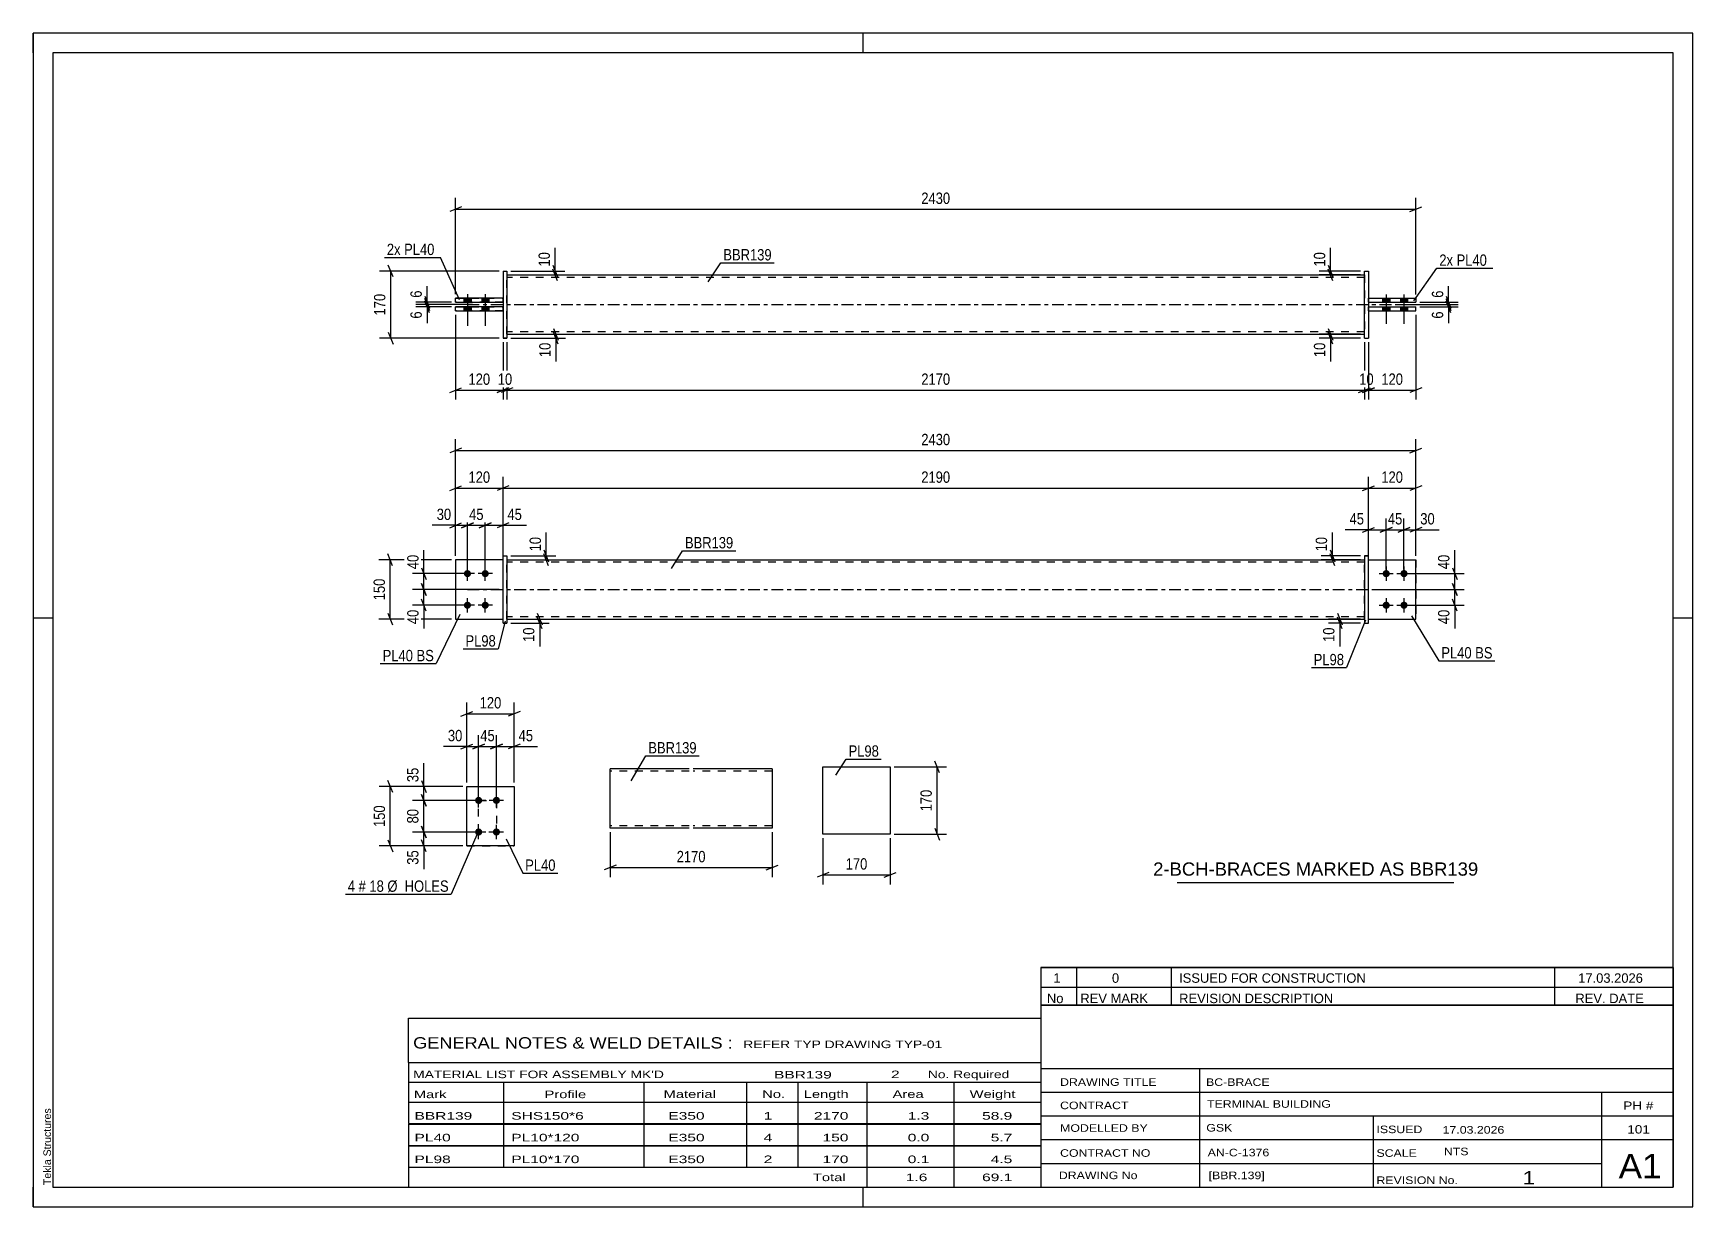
# Model space of a CAD drawing. Header units: millimetres. Extents: x 0 to 420, y 0 to 297.
import ezdxf

# ---------------------------------------------------------------- set-up
doc = ezdxf.new("R2010")
doc.units = ezdxf.units.MM
doc.linetypes.add('DXK_LINE_DOT2', pattern=[3.9198, 1.9599, -1.9599])
doc.linetypes.add('DXK_LINE_DOT3', pattern=[5.9187, 2.979, -0.9799, 0.9799, -0.9799])
doc.styles.add('Arial', font='ARIAL.TTF', dxfattribs={"height": 0.2})
doc.styles.add('Arial Narrow', font='ARIALN.TTF', dxfattribs={"height": 0.2})

# ---------------------------------------------------------------- blocks, each defined once
blk = doc.blocks.new('Unknown-580605768-1163')
at = {"color": 5, "linetype": 'Continuous'}
for p, q in [((420, 297), (0, 297)), ((0, 297), (0, 0)), ((0, 292), (0, 297)), ((210, 292), (210, 297)), ((420, 0), (420, 297)), ((415, 292), (5, 292)), ((5, 292), (5, 5)), ((415, 5), (415, 292)), ((5, 149), (0, 149)), ((420, 149), (415, 149)), ((0, 0), (0, 5)), ((5, 5), (415, 5)), ((210, 0), (210, 5)), ((0, 0), (420, 0))]:
    blk.add_line(p, q, dxfattribs=at)
at = {"color": 174, "linetype": 'Continuous', "style": 'Arial'}
blk.add_text('Tekla Structures', height=1.9102, rotation=90, dxfattribs=at).set_placement((4.5, 5.5))
blk = doc.blocks.new('Part-580605768-1818 - 1791')
at = {"color": 2, "linetype": 'Continuous'}
for p, q in [((118.9, 164.74), (119.9, 164.74)), ((118.9, 147.74), (118.9, 164.74)), ((119.9, 164.74), (119.9, 164.74)), ((119.9, 164.74), (119.9, 147.74)), ((118.9, 147.74), (119.9, 147.74))]:
    blk.add_line(p, q, dxfattribs=at)
at = {"color": 7, "linetype": 'DXK_LINE_DOT2'}
for p, q in [((118.9, 164.74), (119.9, 164.74)), ((119.9, 147.74), (118.9, 147.74)), ((118.9, 147.74), (118.9, 147.74)), ((119.9, 147.74), (119.9, 147.74))]:
    blk.add_line(p, q, dxfattribs=at)
blk = doc.blocks.new('Part-580605768-1823 - 1791')
at = {"color": 2, "linetype": 'Continuous'}
for p, q in [((337.91, 163.74), (349.91, 163.74)), ((349.91, 163.74), (349.91, 163.74)), ((349.91, 148.74), (349.91, 163.74)), ((337.91, 148.74), (349.91, 148.74))]:
    blk.add_line(p, q, dxfattribs=at)
at = {"color": 7, "linetype": 'DXK_LINE_DOT2'}
for p, q in [((337.91, 163.74), (349.91, 163.74)), ((337.91, 148.74), (337.91, 163.74)), ((349.91, 163.74), (349.91, 163.74)), ((337.91, 148.74), (337.91, 148.74)), ((337.91, 148.74), (349.91, 148.74))]:
    blk.add_line(p, q, dxfattribs=at)
blk = doc.blocks.new('Part-580605768-1803 - 1791')
at = {"color": 2, "linetype": 'Continuous'}
for p, q in [((336.91, 164.73), (336.91, 164.74)), ((336.91, 164.74), (336.91, 147.73)), ((336.91, 164.74), (337.91, 164.74)), ((337.91, 164.73), (336.91, 164.73)), ((337.91, 147.73), (337.91, 164.74)), ((336.91, 147.73), (337.91, 147.73))]:
    blk.add_line(p, q, dxfattribs=at)
at = {"color": 7, "linetype": 'DXK_LINE_DOT2'}
blk.add_line((336.91, 147.74), (337.91, 147.74), dxfattribs=at)
blk = doc.blocks.new('Part-580605768-1808 - 1791')
at = {"color": 2, "linetype": 'Continuous'}
for p, q in [((118.9, 163.74), (106.9, 163.74)), ((106.9, 163.74), (106.9, 148.74)), ((106.9, 148.74), (118.9, 148.74))]:
    blk.add_line(p, q, dxfattribs=at)
at = {"color": 7, "linetype": 'DXK_LINE_DOT2'}
blk.add_line((118.9, 148.74), (118.9, 163.74), dxfattribs=at)
blk = doc.blocks.new('Part-580605768-1813 - 1791')
at = {"color": 7, "linetype": 'DXK_LINE_DOT2'}
for p, q in [((118.9, 163.74), (106.9, 163.74)), ((106.9, 163.74), (106.9, 148.74)), ((118.9, 148.74), (118.9, 163.74)), ((106.9, 148.74), (118.9, 148.74))]:
    blk.add_line(p, q, dxfattribs=at)
blk = doc.blocks.new('Part-580605768-1828 - 1791')
at = {"color": 2, "linetype": 'Continuous'}
for p, q in [((119.9, 163.74), (336.91, 163.74)), ((119.9, 148.74), (336.91, 148.74))]:
    blk.add_line(p, q, dxfattribs=at)
at = {"color": 7, "linetype": 'DXK_LINE_DOT2'}
for p, q in [((119.9, 148.74), (119.9, 163.74)), ((336.91, 163.14), (119.9, 163.14)), ((336.91, 148.74), (336.91, 163.74)), ((336.91, 149.34), (119.9, 149.34))]:
    blk.add_line(p, q, dxfattribs=at)
at = {"color": 7, "linetype": 'DXK_LINE_DOT3'}
blk.add_line((109.9, 156.24), (346.91, 156.24), dxfattribs=at)
blk = doc.blocks.new('Bolt-580605768-1834 - 1791')
at = {"linetype": 'Continuous'}
for points in [[(342.41, 161.14), (342.6, 161.12), (342.77, 161.06), (342.94, 160.96), (343.08, 160.84), (343.19, 160.69), (343.26, 160.51), (343.3, 160.33), (343.3, 160.14), (343.26, 159.96), (343.19, 159.79), (343.08, 159.63), (342.94, 159.51), (342.77, 159.41), (342.6, 159.35), (342.41, 159.34), (342.22, 159.35), (342.04, 159.41), (341.88, 159.51), (341.74, 159.63), (341.63, 159.79), (341.55, 159.96), (341.51, 160.14), (341.51, 160.33), (341.55, 160.51), (341.63, 160.69), (341.74, 160.84), (341.88, 160.96), (342.04, 161.06), (342.22, 161.12)], [(346.91, 161.14), (347.1, 161.12), (347.27, 161.06), (347.44, 160.96), (347.58, 160.84), (347.69, 160.69), (347.76, 160.51), (347.8, 160.33), (347.8, 160.14), (347.76, 159.96), (347.69, 159.79), (347.58, 159.63), (347.44, 159.51), (347.27, 159.41), (347.1, 159.35), (346.91, 159.34), (346.72, 159.35), (346.54, 159.41), (346.38, 159.51), (346.24, 159.63), (346.13, 159.79), (346.05, 159.96), (346.01, 160.14), (346.01, 160.33), (346.05, 160.51), (346.13, 160.69), (346.24, 160.84), (346.38, 160.96), (346.54, 161.06), (346.72, 161.12)], [(342.41, 153.14), (342.6, 153.12), (342.77, 153.06), (342.94, 152.96), (343.08, 152.84), (343.19, 152.69), (343.26, 152.51), (343.3, 152.33), (343.3, 152.14), (343.26, 151.96), (343.19, 151.79), (343.08, 151.63), (342.94, 151.51), (342.77, 151.41), (342.6, 151.35), (342.41, 151.34), (342.22, 151.35), (342.04, 151.41), (341.88, 151.51), (341.74, 151.63), (341.63, 151.79), (341.55, 151.96), (341.51, 152.14), (341.51, 152.33), (341.55, 152.51), (341.63, 152.69), (341.74, 152.84), (341.88, 152.96), (342.04, 153.06), (342.22, 153.12)], [(346.91, 153.14), (347.1, 153.12), (347.27, 153.06), (347.44, 152.96), (347.58, 152.84), (347.69, 152.69), (347.76, 152.51), (347.8, 152.33), (347.8, 152.14), (347.76, 151.96), (347.69, 151.79), (347.58, 151.63), (347.44, 151.51), (347.27, 151.41), (347.1, 151.35), (346.91, 151.34), (346.72, 151.35), (346.54, 151.41), (346.38, 151.51), (346.24, 151.63), (346.13, 151.79), (346.05, 151.96), (346.01, 152.14), (346.01, 152.33), (346.05, 152.51), (346.13, 152.69), (346.24, 152.84), (346.38, 152.96), (346.54, 153.06), (346.72, 153.12)]]:
    blk.add_hatch(color=1, dxfattribs=at).paths.add_polyline_path(points)
at = {"color": 1, "linetype": 'Continuous'}
for p, q in [((340.61, 160.24), (344.21, 160.24)), ((342.41, 162.04), (342.41, 158.44)), ((345.11, 160.24), (348.71, 160.24)), ((346.91, 162.04), (346.91, 158.44)), ((340.61, 152.24), (344.21, 152.24)), ((342.41, 154.04), (342.41, 150.44)), ((345.11, 152.24), (348.71, 152.24)), ((346.91, 154.04), (346.91, 150.44))]:
    blk.add_line(p, q, dxfattribs=at)
blk = doc.blocks.new('Part-580605768-1839 - 1791')
at = {"color": 7, "linetype": 'DXK_LINE_DOT2'}
for p, q in [((337.91, 163.74), (349.91, 163.74)), ((337.91, 148.74), (337.91, 163.74)), ((337.91, 163.74), (349.91, 163.74)), ((349.91, 163.74), (349.91, 163.74)), ((349.91, 163.74), (349.91, 148.74)), ((337.91, 148.74), (337.91, 148.74)), ((337.91, 148.74), (349.91, 148.74)), ((337.91, 148.74), (349.91, 148.74))]:
    blk.add_line(p, q, dxfattribs=at)
blk = doc.blocks.new('Bolt-580605768-1840 - 1791')
at = {"linetype": 'Continuous'}
for points in [[(109.9, 159.34, -1), (109.9, 161.14, -1)], [(114.4, 159.34, -1), (114.4, 161.14, -1)], [(109.9, 151.34, -1), (109.9, 153.14, -1)], [(114.4, 151.34, -1), (114.4, 153.14, -1)]]:
    blk.add_hatch(color=1, dxfattribs=at).paths.add_polyline_path(points)
at = {"color": 1, "linetype": 'Continuous'}
for p, q in [((111.7, 160.24), (108.1, 160.24)), ((109.9, 158.44), (109.9, 162.04)), ((116.2, 160.24), (112.6, 160.24)), ((114.4, 158.44), (114.4, 162.04)), ((111.7, 152.24), (108.1, 152.24)), ((109.9, 150.44), (109.9, 154.04)), ((116.2, 152.24), (112.6, 152.24)), ((114.4, 150.44), (114.4, 154.04))]:
    blk.add_line(p, q, dxfattribs=at)
blk = doc.blocks.new('Bolt-580605768-2132 - 2128')
at = {"linetype": 'Continuous'}
for points in [[(109, 228.93), (110.8, 228.93), (110.8, 229.93), (109, 229.93)], [(109, 228.93), (110.8, 228.93), (110.8, 229.93), (109, 229.93)], [(109, 226.72), (110.8, 226.72), (110.8, 227.72), (109, 227.72)], [(109, 226.72), (110.8, 226.72), (110.8, 227.72), (109, 227.72)], [(113.5, 228.93), (115.3, 228.93), (115.3, 229.93), (113.5, 229.93)], [(113.5, 228.93), (115.3, 228.93), (115.3, 229.93), (113.5, 229.93)], [(113.5, 226.72), (115.3, 226.72), (115.3, 227.72), (113.5, 227.72)], [(113.5, 226.72), (115.3, 226.72), (115.3, 227.72), (113.5, 227.72)]]:
    blk.add_hatch(color=1, dxfattribs=at).paths.add_polyline_path(points)
at = {"color": 1, "linetype": 'Continuous'}
for p, q in [((109, 229.93), (109, 228.93)), ((109, 229.93), (109, 228.93)), ((109, 227.72), (109, 226.72)), ((109, 227.72), (109, 226.72)), ((109.9, 230.93), (109.9, 222.93)), ((109.9, 230.93), (109.9, 222.93)), ((110.8, 229.93), (110.8, 228.93)), ((110.8, 229.93), (110.8, 228.93)), ((110.8, 227.72), (110.8, 226.72)), ((110.8, 227.72), (110.8, 226.72)), ((113.5, 229.93), (113.5, 228.93)), ((113.5, 229.93), (113.5, 228.93)), ((113.5, 227.72), (113.5, 226.72)), ((113.5, 227.72), (113.5, 226.72)), ((114.4, 230.93), (114.4, 222.93)), ((114.4, 230.93), (114.4, 222.93)), ((115.3, 229.93), (115.3, 228.93)), ((115.3, 229.93), (115.3, 228.93)), ((115.3, 227.72), (115.3, 226.72)), ((115.3, 227.72), (115.3, 226.72))]:
    blk.add_line(p, q, dxfattribs=at)
blk = doc.blocks.new('Part-580605768-2138 - 2128')
at = {"color": 2, "linetype": 'Continuous'}
for p, q in [((119.9, 235.81), (336.91, 235.81)), ((119.9, 220.81), (336.91, 220.81))]:
    blk.add_line(p, q, dxfattribs=at)
at = {"color": 7, "linetype": 'DXK_LINE_DOT2'}
for p, q in [((119.9, 220.81), (119.9, 235.81)), ((336.91, 235.21), (119.9, 235.21)), ((336.91, 235.81), (336.91, 220.81)), ((336.91, 221.41), (119.9, 221.41))]:
    blk.add_line(p, q, dxfattribs=at)
at = {"color": 7, "linetype": 'DXK_LINE_DOT3'}
blk.add_line((109.9, 228.31), (346.91, 228.31), dxfattribs=at)
blk = doc.blocks.new('Part-580605768-2139 - 2128')
at = {"color": 2, "linetype": 'Continuous'}
for p, q in [((336.91, 236.81), (336.91, 236.81)), ((336.91, 236.81), (336.91, 236.81)), ((336.91, 219.81), (336.91, 236.81)), ((336.91, 236.81), (337.91, 236.81)), ((336.91, 236.81), (337.91, 236.81)), ((337.91, 236.81), (337.91, 236.81)), ((337.91, 236.81), (337.91, 236.81)), ((337.91, 236.81), (337.91, 219.81)), ((336.91, 219.81), (337.91, 219.81))]:
    blk.add_line(p, q, dxfattribs=at)
at = {"color": 7, "linetype": 'DXK_LINE_DOT2'}
for p in [(336.91, 219.81), (337.91, 219.81)]:
    blk.add_line(p, (337.91, 219.81), dxfattribs=at)
blk = doc.blocks.new('Bolt-580605768-2133 - 2128')
at = {"linetype": 'Continuous'}
for points in [[(343.31, 229.91), (341.51, 229.91), (341.51, 228.91), (343.31, 228.91)], [(343.31, 229.91), (341.51, 229.91), (341.51, 228.91), (343.31, 228.91)], [(343.31, 227.71), (341.51, 227.71), (341.51, 226.71), (343.31, 226.71)], [(343.31, 227.71), (341.51, 227.71), (341.51, 226.71), (343.31, 226.71)], [(347.81, 229.91), (346.01, 229.91), (346.01, 228.91), (347.81, 228.91)], [(347.81, 229.91), (346.01, 229.91), (346.01, 228.91), (347.81, 228.91)], [(347.81, 227.71), (346.01, 227.71), (346.01, 226.71), (347.81, 226.71)], [(347.81, 227.71), (346.01, 227.71), (346.01, 226.71), (347.81, 226.71)]]:
    blk.add_hatch(color=1, dxfattribs=at).paths.add_polyline_path(points)
at = {"color": 1, "linetype": 'Continuous'}
for p, q in [((341.51, 229.91), (341.51, 228.91)), ((341.51, 229.91), (341.51, 228.91)), ((341.51, 227.71), (341.51, 226.71)), ((341.51, 227.71), (341.51, 226.71)), ((342.41, 230.91), (342.41, 223.41)), ((342.41, 230.91), (342.41, 223.41)), ((343.31, 229.91), (343.31, 228.91)), ((343.31, 229.91), (343.31, 228.91)), ((343.31, 227.71), (343.31, 226.71)), ((343.31, 227.71), (343.31, 226.71)), ((346.01, 229.91), (346.01, 228.91)), ((346.01, 229.91), (346.01, 228.91)), ((346.01, 227.71), (346.01, 226.71)), ((346.01, 227.71), (346.01, 226.71)), ((346.91, 230.91), (346.91, 223.41)), ((346.91, 230.91), (346.91, 223.41)), ((347.81, 229.91), (347.81, 228.91)), ((347.81, 229.91), (347.81, 228.91)), ((347.81, 227.71), (347.81, 226.71)), ((347.81, 227.71), (347.81, 226.71))]:
    blk.add_line(p, q, dxfattribs=at)
blk = doc.blocks.new('Part-580605768-2144 - 2128')
at = {"color": 2, "linetype": 'Continuous'}
for p, q in [((118.9, 227.72), (106.9, 227.72)), ((106.9, 226.72), (106.9, 227.72)), ((106.9, 226.72), (118.9, 226.72)), ((106.9, 226.72), (106.9, 226.72))]:
    blk.add_line(p, q, dxfattribs=at)
at = {"color": 7, "linetype": 'DXK_LINE_DOT2'}
for p, q in [((106.9, 227.72), (118.9, 227.72)), ((118.9, 226.72), (118.9, 227.72)), ((118.9, 226.72), (106.9, 226.72))]:
    blk.add_line(p, q, dxfattribs=at)
blk = doc.blocks.new('Part-580605768-2149 - 2128')
at = {"color": 2, "linetype": 'Continuous'}
for p, q in [((118.9, 229.93), (106.9, 229.93)), ((106.9, 228.93), (106.9, 229.93)), ((106.9, 228.93), (118.9, 228.93)), ((106.9, 228.93), (106.9, 228.93))]:
    blk.add_line(p, q, dxfattribs=at)
at = {"color": 7, "linetype": 'DXK_LINE_DOT2'}
for p, q in [((106.9, 229.93), (118.9, 229.93)), ((118.9, 228.93), (106.9, 228.93)), ((118.9, 228.93), (118.9, 229.93))]:
    blk.add_line(p, q, dxfattribs=at)
blk = doc.blocks.new('Part-580605768-2150 - 2128')
at = {"color": 2, "linetype": 'Continuous'}
for p, q in [((118.9, 236.81), (119.9, 236.81)), ((118.9, 236.81), (118.9, 219.81)), ((119.9, 236.81), (119.9, 236.81)), ((119.9, 236.81), (119.9, 219.81)), ((119.9, 219.81), (118.9, 219.81)), ((118.9, 219.81), (118.9, 219.81))]:
    blk.add_line(p, q, dxfattribs=at)
at = {"color": 7, "linetype": 'DXK_LINE_DOT2'}
for p, q in [((118.9, 236.81), (119.9, 236.81)), ((118.9, 219.81), (119.9, 219.81)), ((118.9, 219.81), (118.9, 219.81))]:
    blk.add_line(p, q, dxfattribs=at)
blk = doc.blocks.new('Part-580605768-2155 - 2128')
at = {"color": 2, "linetype": 'Continuous'}
for p, q in [((337.91, 229.91), (349.91, 229.91)), ((337.91, 229.91), (349.91, 229.91)), ((337.91, 228.91), (349.91, 228.91)), ((349.91, 229.91), (349.91, 228.91))]:
    blk.add_line(p, q, dxfattribs=at)
at = {"color": 7, "linetype": 'DXK_LINE_DOT2'}
for p, q in [((337.91, 228.91), (337.91, 229.91)), ((337.91, 228.91), (349.91, 228.91)), ((349.91, 229.91), (349.91, 229.91)), ((349.91, 229.91), (349.91, 229.91))]:
    blk.add_line(p, q, dxfattribs=at)
blk = doc.blocks.new('Part-580605768-2160 - 2128')
at = {"color": 2, "linetype": 'Continuous'}
for p, q in [((337.91, 227.71), (349.91, 227.71)), ((337.91, 227.71), (349.91, 227.71)), ((349.91, 226.71), (349.91, 227.71)), ((337.91, 226.71), (349.91, 226.71))]:
    blk.add_line(p, q, dxfattribs=at)
at = {"color": 7, "linetype": 'DXK_LINE_DOT2'}
for p, q in [((337.91, 226.71), (337.91, 227.71)), ((349.91, 227.71), (349.91, 227.71)), ((349.91, 227.71), (349.91, 227.71)), ((337.91, 226.71), (349.91, 226.71))]:
    blk.add_line(p, q, dxfattribs=at)
blk = doc.blocks.new('Bolt-580605768-1444 - 1410')
at = {"linetype": 'Continuous'}
for points in [[(112.73, 101.95), (112.54, 101.97), (112.36, 102.02), (112.2, 102.12), (112.06, 102.24), (111.95, 102.4), (111.87, 102.57), (111.83, 102.75), (111.83, 102.94), (111.87, 103.13), (111.95, 103.3), (112.06, 103.45), (112.2, 103.58), (112.36, 103.67), (112.54, 103.73), (112.73, 103.75), (112.92, 103.73), (113.09, 103.67), (113.26, 103.58), (113.4, 103.45), (113.51, 103.3), (113.58, 103.13), (113.62, 102.94), (113.62, 102.75), (113.58, 102.57), (113.51, 102.4), (113.4, 102.24), (113.26, 102.12), (113.09, 102.02), (112.92, 101.97)], [(117.23, 101.95), (117.04, 101.97), (116.86, 102.02), (116.7, 102.12), (116.56, 102.24), (116.45, 102.4), (116.37, 102.57), (116.33, 102.75), (116.33, 102.94), (116.37, 103.13), (116.45, 103.3), (116.56, 103.45), (116.7, 103.58), (116.86, 103.67), (117.04, 103.73), (117.23, 103.75), (117.42, 103.73), (117.59, 103.67), (117.76, 103.58), (117.9, 103.45), (118.01, 103.3), (118.08, 103.13), (118.12, 102.94), (118.12, 102.75), (118.08, 102.57), (118.01, 102.4), (117.9, 102.24), (117.76, 102.12), (117.59, 102.02), (117.42, 101.97)], [(112.73, 93.95), (112.54, 93.97), (112.36, 94.02), (112.2, 94.12), (112.06, 94.24), (111.95, 94.4), (111.87, 94.57), (111.83, 94.75), (111.83, 94.94), (111.87, 95.13), (111.95, 95.3), (112.06, 95.45), (112.2, 95.58), (112.36, 95.67), (112.54, 95.73), (112.73, 95.75), (112.92, 95.73), (113.09, 95.67), (113.26, 95.58), (113.4, 95.45), (113.51, 95.3), (113.58, 95.13), (113.62, 94.94), (113.62, 94.75), (113.58, 94.57), (113.51, 94.4), (113.4, 94.24), (113.26, 94.12), (113.09, 94.02), (112.92, 93.97)], [(117.23, 93.95), (117.04, 93.97), (116.86, 94.02), (116.7, 94.12), (116.56, 94.24), (116.45, 94.4), (116.37, 94.57), (116.33, 94.75), (116.33, 94.94), (116.37, 95.13), (116.45, 95.3), (116.56, 95.45), (116.7, 95.58), (116.86, 95.67), (117.04, 95.73), (117.23, 95.75), (117.42, 95.73), (117.59, 95.67), (117.76, 95.58), (117.9, 95.45), (118.01, 95.3), (118.08, 95.13), (118.12, 94.94), (118.12, 94.75), (118.08, 94.57), (118.01, 94.4), (117.9, 94.24), (117.76, 94.12), (117.59, 94.02), (117.42, 93.97)]]:
    blk.add_hatch(color=1, dxfattribs=at).paths.add_polyline_path(points)
at = {"color": 1, "linetype": 'Continuous'}
for p, q in [((114.53, 102.85), (110.93, 102.85)), ((112.73, 101.05), (112.73, 104.65)), ((119.03, 102.85), (115.43, 102.85)), ((117.23, 101.05), (117.23, 104.65)), ((112.73, 93.05), (112.73, 96.65)), ((117.23, 93.05), (117.23, 96.65)), ((114.53, 94.85), (110.93, 94.85)), ((119.03, 94.85), (115.43, 94.85))]:
    blk.add_line(p, q, dxfattribs=at)
blk = doc.blocks.new('Part-580605768-1459 - 1410')
at = {"color": 2, "linetype": 'Continuous'}
for p, q in [((109.73, 106.35), (121.73, 106.35)), ((109.73, 91.35), (109.73, 106.35)), ((121.73, 106.35), (121.73, 106.35)), ((121.73, 106.35), (121.73, 91.35)), ((121.73, 91.35), (109.73, 91.35)), ((109.73, 91.35), (109.73, 91.35))]:
    blk.add_line(p, q, dxfattribs=at)
at = {"color": 7, "linetype": 'DXK_LINE_DOT2'}
for p, q in [((109.73, 106.35), (121.73, 106.35)), ((109.73, 91.35), (121.73, 91.35)), ((109.73, 91.35), (109.73, 91.35))]:
    blk.add_line(p, q, dxfattribs=at)
blk = doc.blocks.new('Part-580605768-1390 - 1374')
at = {"color": 2, "linetype": 'Continuous'}
for p, q in [((199.86, 94.31), (199.86, 111.31)), ((199.86, 111.31), (216.86, 111.31)), ((216.86, 111.31), (216.86, 94.31)), ((216.86, 94.31), (199.86, 94.31))]:
    blk.add_line(p, q, dxfattribs=at)
blk = doc.blocks.new('Part-580605768-1275 - 1255')
at = {"color": 2, "linetype": 'Continuous'}
for p, q in [((166.01, 110.84), (146.01, 110.84)), ((146.01, 95.93), (146.01, 110.84)), ((187.01, 110.84), (167.01, 110.84)), ((187.01, 110.84), (187.01, 110.75)), ((187.01, 110.75), (187.01, 109.64)), ((187.01, 109.64), (187.01, 95.84)), ((146.01, 95.84), (146.01, 95.93)), ((166.01, 95.84), (146.01, 95.84)), ((187.01, 95.84), (167.01, 95.84))]:
    blk.add_line(p, q, dxfattribs=at)
at = {"color": 7, "linetype": 'DXK_LINE_DOT2'}
for p, q in [((166.01, 110.24), (146.01, 110.24)), ((187.01, 110.24), (167.01, 110.24)), ((187.01, 110.49), (187.01, 109.64)), ((146.01, 96.44), (146.01, 96.49)), ((166.01, 96.44), (146.01, 96.44)), ((146.01, 95.84), (146.01, 95.84)), ((187.01, 96.44), (167.01, 96.44)), ((187.01, 96.49), (187.01, 96.58)), ((187.01, 96.44), (187.01, 96.49)), ((187.01, 96.44), (187.01, 96.49))]:
    blk.add_line(p, q, dxfattribs=at)
blk = doc.blocks.new('Rectangle-580605768-1568 - 1410')
at = {"color": 1, "linetype": 'DXK_LINE_DOT2'}
blk.add_lwpolyline([(112.73, 102.85), (117.23, 102.85), (117.23, 94.85), (112.73, 94.85), (112.73, 102.85)], close=True, dxfattribs=at)
blk = doc.blocks.new('StraightDimension-580605768-2071 - 1791')
at = {"color": 7, "linetype": 'Continuous'}
for p, q in [((120.9, 148.74), (130.58, 148.74)), ((120.9, 147.74), (130.58, 147.74)), ((127.58, 150.24), (128.78, 147.24)), ((128.78, 146.24), (127.58, 149.24)), ((128.18, 147.74), (128.18, 148.74))]:
    blk.add_line(p, q, dxfattribs=at)
at = {"color": 0}
blk.add_wipeout([(127.43, 147.21), (123.23, 147.21), (123.23, 142.35), (127.43, 142.35)], dxfattribs=at)
at = {"color": 7, "linetype": 'Continuous'}
blk.add_line((128.18, 147.74), (128.18, 141.83), dxfattribs=at)
blk.add_line((128.18, 147.74), (128.18, 141.83), dxfattribs=at)
at = {"color": 3, "style": 'Arial Narrow'}
blk.add_text('10', height=2.863, rotation=90.0002, dxfattribs=at).set_placement((126.83, 142.95))
blk = doc.blocks.new('StraightDimension-580605768-1926 - 1791')
at = {"color": 7, "linetype": 'Continuous'}
for p, q in [((338.91, 156.24), (362.15, 156.24)), ((359.15, 157.74), (360.35, 154.74)), ((359.75, 152.24), (359.75, 156.24)), ((347.91, 152.24), (362.15, 152.24)), ((360.35, 150.74), (359.15, 153.74))]:
    blk.add_line(p, q, dxfattribs=at)
at = {"color": 0}
blk.add_wipeout([(359, 151.71), (354.8, 151.71), (354.8, 146.85), (359, 146.85)], dxfattribs=at)
at = {"color": 7, "linetype": 'Continuous'}
blk.add_line((359.75, 152.24), (359.75, 146.33), dxfattribs=at)
blk.add_line((359.75, 152.24), (359.75, 146.33), dxfattribs=at)
at = {"color": 3, "style": 'Arial Narrow'}
blk.add_text('40', height=2.863, rotation=90.0002, dxfattribs=at).set_placement((358.4, 147.45))
blk = doc.blocks.new('StraightDimension-580605768-2015 - 1791')
at = {"color": 7, "linetype": 'Continuous'}
for p, q in [((112.9, 171.86), (115.9, 173.06)), ((114.4, 161.24), (114.4, 175.31)), ((114.4, 172.46), (118.9, 172.46)), ((120.4, 173.06), (117.4, 171.86)), ((118.9, 164.74), (118.9, 175.31))]:
    blk.add_line(p, q, dxfattribs=at)
at = {"color": 0}
blk.add_wipeout([(124.28, 173.21), (124.28, 177.41), (119.42, 177.41), (119.42, 173.21)], dxfattribs=at)
at = {"color": 7, "linetype": 'Continuous'}
blk.add_line((118.9, 172.46), (124.81, 172.46), dxfattribs=at)
blk.add_line((118.9, 172.46), (124.81, 172.46), dxfattribs=at)
at = {"color": 3, "style": 'Arial Narrow'}
blk.add_text('45', height=2.863, dxfattribs=at).set_placement((120.02, 173.81))
blk = doc.blocks.new('StraightDimension-580605768-1951 - 1791')
at = {"color": 7, "linetype": 'Continuous'}
for p, q in [((120.4, 182.48), (117.4, 181.28)), ((118.9, 157.24), (118.9, 184.73)), ((118.9, 181.88), (337.91, 181.88)), ((336.41, 181.28), (339.41, 182.48)), ((337.91, 164.74), (337.91, 184.73))]:
    blk.add_line(p, q, dxfattribs=at)
at = {"color": 0}
blk.add_wipeout([(232.66, 182.63), (232.66, 186.83), (224.15, 186.83), (224.15, 182.63)], dxfattribs=at)
at = {"color": 3, "style": 'Arial Narrow'}
blk.add_text('2190', height=2.863, dxfattribs=at).set_placement((224.75, 183.23))
blk = doc.blocks.new('StraightDimension-580605768-1867 - 1791')
at = {"color": 7, "linetype": 'Continuous'}
for p, q in [((342.41, 161.24), (342.41, 174.18)), ((346.91, 161.24), (346.91, 174.18)), ((340.91, 170.73), (343.91, 171.93)), ((342.41, 171.33), (346.91, 171.33)), ((348.41, 171.93), (345.41, 170.73))]:
    blk.add_line(p, q, dxfattribs=at)
at = {"color": 0}
blk.add_wipeout([(347.09, 172.08), (347.09, 176.28), (342.23, 176.28), (342.23, 172.08)], dxfattribs=at)
at = {"color": 3, "style": 'Arial Narrow'}
blk.add_text('45', height=2.863, dxfattribs=at).set_placement((342.83, 172.68))
blk = doc.blocks.new('StraightDimension-580605768-1936 - 1791')
at = {"color": 7, "linetype": 'Continuous'}
for p, q in [((105.4, 181.28), (108.4, 182.48)), ((106.9, 164.74), (106.9, 184.73)), ((106.9, 181.88), (118.9, 181.88)), ((120.4, 182.48), (117.4, 181.28)), ((118.9, 157.24), (118.9, 184.73))]:
    blk.add_line(p, q, dxfattribs=at)
at = {"color": 0}
blk.add_wipeout([(116.24, 182.63), (116.24, 186.83), (109.56, 186.83), (109.56, 182.63)], dxfattribs=at)
at = {"color": 3, "style": 'Arial Narrow'}
blk.add_text('120', height=2.863, dxfattribs=at).set_placement((110.16, 183.23))
blk = doc.blocks.new('StraightDimension-580605768-1897 - 1791')
at = {"color": 7, "linetype": 'Continuous'}
for p, q in [((106.9, 164.74), (106.9, 194.24)), ((349.91, 164.74), (349.91, 194.24)), ((108.4, 191.99), (105.4, 190.79)), ((106.9, 191.39), (349.91, 191.39)), ((348.41, 190.79), (351.41, 191.99))]:
    blk.add_line(p, q, dxfattribs=at)
at = {"color": 0}
blk.add_wipeout([(232.66, 192.14), (232.66, 196.34), (224.15, 196.34), (224.15, 192.14)], dxfattribs=at)
at = {"color": 3, "style": 'Arial Narrow'}
blk.add_text('2430', height=2.863, dxfattribs=at).set_placement((224.75, 192.74))
blk = doc.blocks.new('StraightDimension-580605768-2032 - 1791')
at = {"color": 7, "linetype": 'Continuous'}
for p, q in [((90.96, 162.24), (89.76, 165.24)), ((105.9, 163.74), (87.51, 163.74)), ((90.36, 148.74), (90.36, 163.74)), ((105.9, 148.74), (87.51, 148.74)), ((89.76, 150.24), (90.96, 147.24))]:
    blk.add_line(p, q, dxfattribs=at)
at = {"color": 0}
blk.add_wipeout([(89.61, 159.58), (85.41, 159.58), (85.41, 152.89), (89.61, 152.89)], dxfattribs=at)
at = {"color": 3, "style": 'Arial Narrow'}
blk.add_text('150', height=2.863, rotation=90.0002, dxfattribs=at).set_placement((89.01, 153.49))
blk = doc.blocks.new('StraightDimension-580605768-1842 - 1791')
at = {"color": 7, "linetype": 'Continuous'}
for p, q in [((120.9, 164.74), (132.24, 164.74)), ((129.24, 166.24), (130.44, 163.24)), ((130.44, 162.24), (129.24, 165.24)), ((129.84, 163.74), (129.84, 164.74)), ((120.9, 163.74), (132.24, 163.74))]:
    blk.add_line(p, q, dxfattribs=at)
at = {"color": 0}
blk.add_wipeout([(129.09, 170.12), (124.89, 170.12), (124.89, 165.26), (129.09, 165.26)], dxfattribs=at)
at = {"color": 7, "linetype": 'Continuous'}
blk.add_line((129.84, 164.74), (129.84, 170.64), dxfattribs=at)
blk.add_line((129.84, 164.74), (129.84, 170.64), dxfattribs=at)
at = {"color": 3, "style": 'Arial Narrow'}
blk.add_text('10', height=2.863, rotation=90.0002, dxfattribs=at).set_placement((128.49, 165.86))
blk = doc.blocks.new('StraightDimension-580605768-1851 - 1791')
at = {"color": 7, "linetype": 'Continuous'}
for p, q in [((337.91, 164.74), (337.91, 174.18)), ((342.41, 161.24), (342.41, 174.18)), ((336.41, 170.73), (339.41, 171.93)), ((337.91, 171.33), (342.41, 171.33)), ((343.91, 171.93), (340.91, 170.73))]:
    blk.add_line(p, q, dxfattribs=at)
at = {"color": 0}
blk.add_wipeout([(337.38, 172.08), (337.38, 176.28), (332.53, 176.28), (332.53, 172.08)], dxfattribs=at)
at = {"color": 7, "linetype": 'Continuous'}
blk.add_line((337.91, 171.33), (332, 171.33), dxfattribs=at)
blk.add_line((337.91, 171.33), (332, 171.33), dxfattribs=at)
at = {"color": 3, "style": 'Arial Narrow'}
blk.add_text('45', height=2.863, dxfattribs=at).set_placement((333.13, 172.68))
blk = doc.blocks.new('StraightDimension-580605768-1880 - 1791')
at = {"color": 7, "linetype": 'Continuous'}
for p, q in [((346.91, 161.24), (346.91, 174.18)), ((349.91, 164.74), (349.91, 174.18)), ((345.41, 170.73), (348.41, 171.93)), ((346.91, 171.33), (349.91, 171.33)), ((351.41, 171.93), (348.41, 170.73))]:
    blk.add_line(p, q, dxfattribs=at)
at = {"color": 0}
blk.add_wipeout([(355.29, 172.08), (355.29, 176.28), (350.43, 176.28), (350.43, 172.08)], dxfattribs=at)
at = {"color": 7, "linetype": 'Continuous'}
blk.add_line((349.91, 171.33), (355.81, 171.33), dxfattribs=at)
blk.add_line((349.91, 171.33), (355.81, 171.33), dxfattribs=at)
at = {"color": 3, "style": 'Arial Narrow'}
blk.add_text('30', height=2.863, dxfattribs=at).set_placement((351.03, 172.68))
blk = doc.blocks.new('StraightDimension-580605768-1917 - 1791')
at = {"color": 7, "linetype": 'Continuous'}
for p, q in [((347.91, 160.24), (362.15, 160.24)), ((359.15, 161.74), (360.35, 158.74)), ((359.75, 156.24), (359.75, 160.24)), ((338.91, 156.24), (362.15, 156.24)), ((360.35, 154.74), (359.15, 157.74))]:
    blk.add_line(p, q, dxfattribs=at)
at = {"color": 0}
blk.add_wipeout([(359, 165.62), (354.8, 165.62), (354.8, 160.76), (359, 160.76)], dxfattribs=at)
at = {"color": 7, "linetype": 'Continuous'}
blk.add_line((359.75, 160.24), (359.75, 166.14), dxfattribs=at)
blk.add_line((359.75, 160.24), (359.75, 166.14), dxfattribs=at)
at = {"color": 3, "style": 'Arial Narrow'}
blk.add_text('40', height=2.863, rotation=90.0002, dxfattribs=at).set_placement((358.4, 161.36))
blk = doc.blocks.new('StraightDimension-580605768-1966 - 1791')
at = {"color": 7, "linetype": 'Continuous'}
for p, q in [((336.41, 181.28), (339.41, 182.48)), ((337.91, 164.74), (337.91, 184.73)), ((337.91, 181.88), (349.91, 181.88)), ((351.41, 182.48), (348.41, 181.28)), ((349.91, 164.74), (349.91, 184.73))]:
    blk.add_line(p, q, dxfattribs=at)
at = {"color": 0}
blk.add_wipeout([(347.25, 182.63), (347.25, 186.83), (340.57, 186.83), (340.57, 182.63)], dxfattribs=at)
at = {"color": 3, "style": 'Arial Narrow'}
blk.add_text('120', height=2.863, dxfattribs=at).set_placement((341.17, 183.23))
blk = doc.blocks.new('StraightDimension-580605768-1986 - 1791')
at = {"color": 7, "linetype": 'Continuous'}
for p, q in [((105.4, 171.86), (108.4, 173.06)), ((106.9, 164.74), (106.9, 175.31)), ((106.9, 172.46), (109.9, 172.46)), ((111.4, 173.06), (108.4, 171.86)), ((109.9, 161.24), (109.9, 175.31))]:
    blk.add_line(p, q, dxfattribs=at)
at = {"color": 0}
blk.add_wipeout([(106.37, 173.21), (106.37, 177.41), (101.52, 177.41), (101.52, 173.21)], dxfattribs=at)
at = {"color": 7, "linetype": 'Continuous'}
blk.add_line((106.9, 172.46), (100.99, 172.46), dxfattribs=at)
blk.add_line((106.9, 172.46), (100.99, 172.46), dxfattribs=at)
at = {"color": 3, "style": 'Arial Narrow'}
blk.add_text('30', height=2.863, dxfattribs=at).set_placement((102.12, 173.81))
blk = doc.blocks.new('StraightDimension-580605768-2002 - 1791')
at = {"color": 7, "linetype": 'Continuous'}
for p, q in [((108.4, 171.86), (111.4, 173.06)), ((109.9, 161.24), (109.9, 175.31)), ((109.9, 172.46), (114.4, 172.46)), ((115.9, 173.06), (112.9, 171.86)), ((114.4, 161.24), (114.4, 175.31))]:
    blk.add_line(p, q, dxfattribs=at)
at = {"color": 0}
blk.add_wipeout([(114.58, 173.21), (114.58, 177.41), (109.72, 177.41), (109.72, 173.21)], dxfattribs=at)
at = {"color": 3, "style": 'Arial Narrow'}
blk.add_text('45', height=2.863, dxfattribs=at).set_placement((110.32, 173.81))
blk = doc.blocks.new('StraightDimension-580605768-2052 - 1791')
at = {"color": 7, "linetype": 'Continuous'}
for p, q in [((117.9, 156.24), (96.02, 156.24)), ((98.27, 157.74), (99.47, 154.74)), ((98.87, 152.24), (98.87, 156.24)), ((108.9, 152.24), (96.02, 152.24)), ((99.47, 150.74), (98.27, 153.74))]:
    blk.add_line(p, q, dxfattribs=at)
at = {"color": 0}
blk.add_wipeout([(98.12, 151.71), (93.92, 151.71), (93.92, 146.85), (98.12, 146.85)], dxfattribs=at)
at = {"color": 7, "linetype": 'Continuous'}
blk.add_line((98.87, 152.24), (98.87, 146.33), dxfattribs=at)
blk.add_line((98.87, 152.24), (98.87, 146.33), dxfattribs=at)
at = {"color": 3, "style": 'Arial Narrow'}
blk.add_text('40', height=2.863, rotation=90.0002, dxfattribs=at).set_placement((97.52, 147.45))
blk = doc.blocks.new('StraightDimension-580605768-2061 - 1791')
at = {"color": 7, "linetype": 'Continuous'}
for p, q in [((108.9, 160.24), (96.02, 160.24)), ((98.27, 161.74), (99.47, 158.74)), ((98.87, 156.24), (98.87, 160.24)), ((117.9, 156.24), (96.02, 156.24)), ((99.47, 154.74), (98.27, 157.74))]:
    blk.add_line(p, q, dxfattribs=at)
at = {"color": 0}
blk.add_wipeout([(98.12, 165.62), (93.92, 165.62), (93.92, 160.76), (98.12, 160.76)], dxfattribs=at)
at = {"color": 7, "linetype": 'Continuous'}
blk.add_line((98.87, 160.24), (98.87, 166.14), dxfattribs=at)
blk.add_line((98.87, 160.24), (98.87, 166.14), dxfattribs=at)
at = {"color": 3, "style": 'Arial Narrow'}
blk.add_text('40', height=2.863, rotation=90.0002, dxfattribs=at).set_placement((97.52, 161.36))
blk = doc.blocks.new('StraightDimension-580605768-2080 - 1791')
at = {"color": 7, "linetype": 'Continuous'}
for p, q in [((335.91, 148.74), (327.8, 148.74)), ((335.91, 147.73), (327.8, 147.73)), ((330.05, 150.24), (331.25, 147.24)), ((331.25, 146.23), (330.05, 149.23)), ((330.65, 147.73), (330.65, 148.74))]:
    blk.add_line(p, q, dxfattribs=at)
at = {"color": 0}
blk.add_wipeout([(329.9, 147.21), (325.7, 147.21), (325.7, 142.35), (329.9, 142.35)], dxfattribs=at)
at = {"color": 7, "linetype": 'Continuous'}
blk.add_line((330.65, 147.73), (330.65, 141.83), dxfattribs=at)
blk.add_line((330.65, 147.73), (330.65, 141.83), dxfattribs=at)
at = {"color": 3, "style": 'Arial Narrow'}
blk.add_text('10', height=2.863, rotation=90.0002, dxfattribs=at).set_placement((329.3, 142.95))
blk = doc.blocks.new('StraightDimension-580605768-2089 - 1791')
at = {"color": 7, "linetype": 'Continuous'}
for p, q in [((335.91, 164.73), (325.94, 164.73)), ((328.19, 166.23), (329.39, 163.23)), ((329.39, 162.24), (328.19, 165.24)), ((328.79, 163.74), (328.79, 164.73)), ((335.91, 163.74), (325.94, 163.74))]:
    blk.add_line(p, q, dxfattribs=at)
at = {"color": 0}
blk.add_wipeout([(328.04, 170.12), (323.84, 170.12), (323.84, 165.26), (328.04, 165.26)], dxfattribs=at)
at = {"color": 7, "linetype": 'Continuous'}
blk.add_line((328.79, 164.73), (328.79, 170.64), dxfattribs=at)
blk.add_line((328.79, 164.73), (328.79, 170.64), dxfattribs=at)
at = {"color": 3, "style": 'Arial Narrow'}
blk.add_text('10', height=2.863, rotation=90.0002, dxfattribs=at).set_placement((327.44, 165.86))
blk = doc.blocks.new('StraightDimension-580605768-2196 - 2128')
at = {"color": 7, "linetype": 'Continuous'}
for p, q in [((119.9, 218.81), (119.9, 204.27)), ((336.91, 218.81), (336.91, 204.27)), ((121.4, 207.27), (118.4, 206.07)), ((119.9, 206.67), (336.91, 206.67)), ((335.41, 206.07), (338.41, 207.27))]:
    blk.add_line(p, q, dxfattribs=at)
at = {"color": 0}
blk.add_wipeout([(232.66, 207.42), (232.66, 211.62), (224.15, 211.62), (224.15, 207.42)], dxfattribs=at)
at = {"color": 3, "style": 'Arial Narrow'}
blk.add_text('2170', height=2.863, dxfattribs=at).set_placement((224.75, 208.02))
blk = doc.blocks.new('StraightDimension-580605768-2213 - 2128')
at = {"color": 7, "linetype": 'Continuous'}
for p, q in [((106.9, 225.72), (106.9, 204.27)), ((118.9, 218.81), (118.9, 204.27)), ((105.4, 206.07), (108.4, 207.27)), ((106.9, 206.67), (118.9, 206.67)), ((120.4, 207.27), (117.4, 206.07))]:
    blk.add_line(p, q, dxfattribs=at)
at = {"color": 0}
blk.add_wipeout([(116.24, 207.42), (116.24, 211.62), (109.56, 211.62), (109.56, 207.42)], dxfattribs=at)
at = {"color": 3, "style": 'Arial Narrow'}
blk.add_text('120', height=2.863, dxfattribs=at).set_placement((110.16, 208.02))
blk = doc.blocks.new('StraightDimension-580605768-2162 - 2128')
at = {"color": 7, "linetype": 'Continuous'}
for p, q in [((120.9, 220.81), (134.68, 220.81)), ((120.9, 219.81), (134.68, 219.81)), ((131.68, 222.31), (132.88, 219.31)), ((132.88, 218.31), (131.68, 221.31)), ((132.28, 219.81), (132.28, 220.81))]:
    blk.add_line(p, q, dxfattribs=at)
at = {"color": 0}
blk.add_wipeout([(131.53, 219.29), (127.33, 219.29), (127.33, 214.43), (131.53, 214.43)], dxfattribs=at)
at = {"color": 7, "linetype": 'Continuous'}
blk.add_line((132.28, 219.81), (132.28, 213.9), dxfattribs=at)
blk.add_line((132.28, 219.81), (132.28, 213.9), dxfattribs=at)
at = {"color": 3, "style": 'Arial Narrow'}
blk.add_text('10', height=2.863, rotation=90.0002, dxfattribs=at).set_placement((130.93, 215.03))
blk = doc.blocks.new('StraightDimension-580605768-2172 - 2128')
at = {"color": 7, "linetype": 'Continuous'}
for p, q in [((117.9, 236.81), (87.62, 236.81)), ((91.07, 235.31), (89.87, 238.31)), ((90.47, 219.81), (90.47, 236.81)), ((117.9, 219.81), (87.62, 219.81)), ((89.87, 221.31), (91.07, 218.31))]:
    blk.add_line(p, q, dxfattribs=at)
at = {"color": 0}
blk.add_wipeout([(89.72, 231.65), (85.52, 231.65), (85.52, 224.97), (89.72, 224.97)], dxfattribs=at)
at = {"color": 3, "style": 'Arial Narrow'}
blk.add_text('170', height=2.863, rotation=90.0002, dxfattribs=at).set_placement((89.12, 225.57))
blk = doc.blocks.new('StraightDimension-580605768-2185 - 2128')
at = {"color": 7, "linetype": 'Continuous'}
for p, q in [((108.4, 253.05), (105.4, 251.85)), ((106.9, 230.93), (106.9, 255.3)), ((106.9, 252.45), (349.91, 252.45)), ((348.41, 251.85), (351.41, 253.05)), ((349.91, 230.91), (349.91, 255.3))]:
    blk.add_line(p, q, dxfattribs=at)
at = {"color": 0}
blk.add_wipeout([(232.66, 253.2), (232.66, 257.4), (224.15, 257.4), (224.15, 253.2)], dxfattribs=at)
at = {"color": 3, "style": 'Arial Narrow'}
blk.add_text('2430', height=2.863, dxfattribs=at).set_placement((224.75, 253.8))
blk = doc.blocks.new('StraightDimension-580605768-2204 - 2128')
at = {"color": 7, "linetype": 'Continuous'}
for p, q in [((118.9, 218.81), (118.9, 204.27)), ((119.9, 218.81), (119.9, 204.27)), ((117.4, 206.07), (120.4, 207.27)), ((121.4, 207.27), (118.4, 206.07)), ((118.9, 206.67), (119.9, 206.67))]:
    blk.add_line(p, q, dxfattribs=at)
at = {"color": 0}
blk.add_wipeout([(121.83, 207.42), (121.83, 211.62), (116.97, 211.62), (116.97, 207.42)], dxfattribs=at)
at = {"color": 3, "style": 'Arial Narrow'}
blk.add_text('10', height=2.863, dxfattribs=at).set_placement((117.57, 208.02))
blk = doc.blocks.new('StraightDimension-580605768-2223 - 2128')
at = {"color": 7, "linetype": 'Continuous'}
for p, q in [((336.91, 218.81), (336.91, 204.27)), ((337.91, 218.81), (337.91, 204.27)), ((335.41, 206.07), (338.41, 207.27)), ((339.41, 207.27), (336.41, 206.07)), ((336.91, 206.67), (337.91, 206.67))]:
    blk.add_line(p, q, dxfattribs=at)
at = {"color": 0}
blk.add_wipeout([(339.84, 207.42), (339.84, 211.62), (334.98, 211.62), (334.98, 207.42)], dxfattribs=at)
at = {"color": 3, "style": 'Arial Narrow'}
blk.add_text('10', height=2.863, dxfattribs=at).set_placement((335.58, 208.02))
blk = doc.blocks.new('StraightDimension-580605768-2232 - 2128')
at = {"color": 7, "linetype": 'Continuous'}
for p, q in [((349.91, 225.71), (349.91, 204.27)), ((337.91, 218.81), (337.91, 204.27)), ((336.41, 206.07), (339.41, 207.27)), ((337.91, 206.67), (349.91, 206.67)), ((351.41, 207.27), (348.41, 206.07))]:
    blk.add_line(p, q, dxfattribs=at)
at = {"color": 0}
blk.add_wipeout([(347.25, 207.42), (347.25, 211.62), (340.57, 211.62), (340.57, 207.42)], dxfattribs=at)
at = {"color": 3, "style": 'Arial Narrow'}
blk.add_text('120', height=2.863, dxfattribs=at).set_placement((341.17, 208.02))
blk = doc.blocks.new('StraightDimension-580605768-2243 - 2128')
at = {"color": 7, "linetype": 'Continuous'}
for p, q in [((335.91, 220.81), (325.47, 220.81)), ((335.91, 219.81), (325.47, 219.81)), ((327.72, 222.31), (328.92, 219.31)), ((328.92, 218.31), (327.72, 221.31)), ((328.32, 219.81), (328.32, 220.81))]:
    blk.add_line(p, q, dxfattribs=at)
at = {"color": 0}
blk.add_wipeout([(327.57, 219.28), (323.37, 219.28), (323.37, 214.43), (327.57, 214.43)], dxfattribs=at)
at = {"color": 7, "linetype": 'Continuous'}
blk.add_line((328.32, 219.81), (328.32, 213.9), dxfattribs=at)
blk.add_line((328.32, 219.81), (328.32, 213.9), dxfattribs=at)
at = {"color": 3, "style": 'Arial Narrow'}
blk.add_text('10', height=2.863, rotation=90.0002, dxfattribs=at).set_placement((326.97, 215.03))
blk = doc.blocks.new('StraightDimension-580605768-2253 - 2128')
at = {"color": 7, "linetype": 'Continuous'}
for p, q in [((120.9, 236.81), (134.51, 236.81)), ((120.9, 235.81), (134.51, 235.81)), ((131.51, 238.31), (132.71, 235.31)), ((132.71, 234.31), (131.51, 237.31)), ((132.11, 235.81), (132.11, 236.81))]:
    blk.add_line(p, q, dxfattribs=at)
at = {"color": 0}
blk.add_wipeout([(131.36, 242.19), (127.16, 242.19), (127.16, 237.34), (131.36, 237.34)], dxfattribs=at)
at = {"color": 7, "linetype": 'Continuous'}
blk.add_line((132.11, 236.81), (132.11, 242.72), dxfattribs=at)
blk.add_line((132.11, 236.81), (132.11, 242.72), dxfattribs=at)
at = {"color": 3, "style": 'Arial Narrow'}
blk.add_text('10', height=2.863, rotation=90.0002, dxfattribs=at).set_placement((130.76, 237.94))
blk = doc.blocks.new('StraightDimension-580605768-2264 - 2128')
at = {"color": 7, "linetype": 'Continuous'}
for p, q in [((345.66, 228.31), (360.58, 228.31)), ((350.91, 227.71), (360.58, 227.71)), ((357.58, 229.81), (358.78, 226.81)), ((358.78, 226.21), (357.58, 229.21)), ((358.18, 227.71), (358.18, 228.31))]:
    blk.add_line(p, q, dxfattribs=at)
at = {"color": 0}
blk.add_wipeout([(357.43, 227.18), (353.23, 227.18), (353.23, 224.16), (357.43, 224.16)], dxfattribs=at)
at = {"color": 7, "linetype": 'Continuous'}
blk.add_line((358.18, 227.71), (358.18, 223.63), dxfattribs=at)
blk.add_line((358.18, 227.71), (358.18, 223.63), dxfattribs=at)
at = {"color": 3, "style": 'Arial Narrow'}
blk.add_text('6', height=2.86, rotation=90.0002, dxfattribs=at).set_placement((356.83, 224.76))
blk = doc.blocks.new('StraightDimension-580605768-2273 - 2128')
at = {"color": 7, "linetype": 'Continuous'}
for p, q in [((345.66, 228.31), (360.58, 228.31)), ((350.91, 228.91), (360.58, 228.91)), ((357.58, 230.41), (358.78, 227.41)), ((358.78, 226.81), (357.58, 229.81)), ((358.18, 228.31), (358.18, 228.91))]:
    blk.add_line(p, q, dxfattribs=at)
at = {"color": 0}
blk.add_wipeout([(357.43, 232.46), (353.23, 232.46), (353.23, 229.43), (357.43, 229.43)], dxfattribs=at)
at = {"color": 7, "linetype": 'Continuous'}
blk.add_line((358.18, 228.91), (358.18, 232.99), dxfattribs=at)
blk.add_line((358.18, 228.91), (358.18, 232.99), dxfattribs=at)
at = {"color": 3, "style": 'Arial Narrow'}
blk.add_text('6', height=2.86, rotation=90.0002, dxfattribs=at).set_placement((356.83, 230.04))
blk = doc.blocks.new('StraightDimension-580605768-2282 - 2128')
at = {"color": 7, "linetype": 'Continuous'}
for p, q in [((335.91, 236.81), (325.47, 236.81)), ((335.91, 235.81), (325.47, 235.81)), ((327.72, 238.31), (328.92, 235.31)), ((328.92, 234.31), (327.72, 237.31)), ((328.32, 235.81), (328.32, 236.81))]:
    blk.add_line(p, q, dxfattribs=at)
at = {"color": 0}
blk.add_wipeout([(327.57, 242.19), (323.37, 242.19), (323.37, 237.34), (327.57, 237.34)], dxfattribs=at)
at = {"color": 7, "linetype": 'Continuous'}
blk.add_line((328.32, 236.81), (328.32, 242.72), dxfattribs=at)
blk.add_line((328.32, 236.81), (328.32, 242.72), dxfattribs=at)
at = {"color": 3, "style": 'Arial Narrow'}
blk.add_text('10', height=2.863, rotation=90.0002, dxfattribs=at).set_placement((326.97, 237.94))
blk = doc.blocks.new('StraightDimension-580605768-2293 - 2128')
at = {"color": 7, "linetype": 'Continuous'}
for p, q in [((105.9, 228.93), (96.83, 228.93)), ((111.15, 228.32), (96.83, 228.32)), ((99.08, 230.43), (100.28, 227.43)), ((100.28, 226.82), (99.08, 229.82)), ((99.68, 228.32), (99.68, 228.93))]:
    blk.add_line(p, q, dxfattribs=at)
at = {"color": 0}
blk.add_wipeout([(98.93, 232.48), (94.73, 232.48), (94.73, 229.45), (98.93, 229.45)], dxfattribs=at)
at = {"color": 7, "linetype": 'Continuous'}
blk.add_line((99.68, 228.93), (99.68, 233), dxfattribs=at)
blk.add_line((99.68, 228.93), (99.68, 233), dxfattribs=at)
at = {"color": 3, "style": 'Arial Narrow'}
blk.add_text('6', height=2.86, rotation=90.0002, dxfattribs=at).set_placement((98.33, 230.05))
blk = doc.blocks.new('StraightDimension-580605768-2303 - 2128')
at = {"color": 7, "linetype": 'Continuous'}
for p, q in [((111.15, 228.32), (96.83, 228.32)), ((105.9, 227.72), (96.83, 227.72)), ((99.08, 229.82), (100.28, 226.82)), ((100.28, 226.22), (99.08, 229.22)), ((99.68, 227.72), (99.68, 228.32))]:
    blk.add_line(p, q, dxfattribs=at)
at = {"color": 0}
blk.add_wipeout([(98.93, 227.19), (94.73, 227.19), (94.73, 224.17), (98.93, 224.17)], dxfattribs=at)
at = {"color": 7, "linetype": 'Continuous'}
blk.add_line((99.68, 227.72), (99.68, 223.64), dxfattribs=at)
blk.add_line((99.68, 227.72), (99.68, 223.64), dxfattribs=at)
at = {"color": 3, "style": 'Arial Narrow'}
blk.add_text('6', height=2.86, rotation=90.0002, dxfattribs=at).set_placement((98.33, 224.77))
blk = doc.blocks.new('StraightDimension-580605768-1491 - 1410')
at = {"color": 7, "linetype": 'Continuous'}
for p, q in [((112.73, 103.85), (112.73, 119.32)), ((117.23, 103.85), (117.23, 119.32)), ((111.23, 115.87), (114.23, 117.07)), ((112.73, 116.47), (117.23, 116.47)), ((118.73, 117.07), (115.73, 115.87))]:
    blk.add_line(p, q, dxfattribs=at)
at = {"color": 0}
blk.add_wipeout([(117.41, 117.22), (117.41, 121.42), (112.55, 121.42), (112.55, 117.22)], dxfattribs=at)
at = {"color": 3, "style": 'Arial Narrow'}
blk.add_text('45', height=2.863, dxfattribs=at).set_placement((113.15, 117.82))
blk = doc.blocks.new('StraightDimension-580605768-1461 - 1410')
at = {"color": 7, "linetype": 'Continuous'}
for p, q in [((109.73, 107.35), (109.73, 127.62)), ((121.73, 107.35), (121.73, 127.62)), ((108.23, 124.17), (111.23, 125.37)), ((109.73, 124.77), (121.73, 124.77)), ((123.23, 125.37), (120.23, 124.17))]:
    blk.add_line(p, q, dxfattribs=at)
at = {"color": 0}
blk.add_wipeout([(119.07, 125.52), (119.07, 129.72), (112.39, 129.72), (112.39, 125.52)], dxfattribs=at)
at = {"color": 3, "style": 'Arial Narrow'}
blk.add_text('120', height=2.863, dxfattribs=at).set_placement((112.99, 126.12))
blk = doc.blocks.new('StraightDimension-580605768-1478 - 1410')
at = {"color": 7, "linetype": 'Continuous'}
for p, q in [((117.23, 103.85), (117.23, 119.32)), ((121.73, 107.35), (121.73, 119.32)), ((115.73, 115.87), (118.73, 117.07)), ((117.23, 116.47), (121.73, 116.47)), ((123.23, 117.07), (120.23, 115.87))]:
    blk.add_line(p, q, dxfattribs=at)
at = {"color": 0}
blk.add_wipeout([(127.11, 117.22), (127.11, 121.42), (122.25, 121.42), (122.25, 117.22)], dxfattribs=at)
at = {"color": 7, "linetype": 'Continuous'}
blk.add_line((121.73, 116.47), (127.63, 116.47), dxfattribs=at)
blk.add_line((121.73, 116.47), (127.63, 116.47), dxfattribs=at)
at = {"color": 3, "style": 'Arial Narrow'}
blk.add_text('45', height=2.863, dxfattribs=at).set_placement((122.85, 117.82))
blk = doc.blocks.new('StraightDimension-580605768-1501 - 1410')
at = {"color": 7, "linetype": 'Continuous'}
for p, q in [((109.73, 107.35), (109.73, 119.32)), ((112.73, 103.85), (112.73, 119.32)), ((108.23, 115.87), (111.23, 117.07)), ((109.73, 116.47), (112.73, 116.47)), ((114.23, 117.07), (111.23, 115.87))]:
    blk.add_line(p, q, dxfattribs=at)
at = {"color": 0}
blk.add_wipeout([(109.2, 117.22), (109.2, 121.42), (104.35, 121.42), (104.35, 117.22)], dxfattribs=at)
at = {"color": 7, "linetype": 'Continuous'}
blk.add_line((109.73, 116.47), (103.82, 116.47), dxfattribs=at)
blk.add_line((109.73, 116.47), (103.82, 116.47), dxfattribs=at)
at = {"color": 3, "style": 'Arial Narrow'}
blk.add_text('30', height=2.863, dxfattribs=at).set_placement((104.95, 117.82))
blk = doc.blocks.new('StraightDimension-580605768-1515 - 1410')
at = {"color": 7, "linetype": 'Continuous'}
for p, q in [((108.73, 106.35), (87.53, 106.35)), ((90.98, 104.85), (89.78, 107.85)), ((90.38, 91.35), (90.38, 106.35)), ((89.78, 92.85), (90.98, 89.85)), ((108.73, 91.35), (87.53, 91.35))]:
    blk.add_line(p, q, dxfattribs=at)
at = {"color": 0}
blk.add_wipeout([(89.63, 102.19), (85.43, 102.19), (85.43, 95.51), (89.63, 95.51)], dxfattribs=at)
at = {"color": 3, "style": 'Arial Narrow'}
blk.add_text('150', height=2.863, rotation=90.0002, dxfattribs=at).set_placement((89.03, 96.11))
blk = doc.blocks.new('StraightDimension-580605768-1532 - 1410')
at = {"color": 7, "linetype": 'Continuous'}
for p, q in [((108.73, 106.35), (95.99, 106.35)), ((98.24, 107.85), (99.44, 104.85)), ((98.84, 102.85), (98.84, 106.35)), ((111.73, 102.85), (95.99, 102.85)), ((99.44, 101.35), (98.24, 104.35))]:
    blk.add_line(p, q, dxfattribs=at)
at = {"color": 0}
blk.add_wipeout([(98.09, 111.73), (93.89, 111.73), (93.89, 106.87), (98.09, 106.87)], dxfattribs=at)
at = {"color": 7, "linetype": 'Continuous'}
blk.add_line((98.84, 106.35), (98.84, 112.25), dxfattribs=at)
blk.add_line((98.84, 106.35), (98.84, 112.25), dxfattribs=at)
at = {"color": 3, "style": 'Arial Narrow'}
blk.add_text('35', height=2.863, rotation=90.0002, dxfattribs=at).set_placement((97.49, 107.47))
blk = doc.blocks.new('StraightDimension-580605768-1545 - 1410')
at = {"color": 7, "linetype": 'Continuous'}
for p, q in [((111.73, 102.85), (95.99, 102.85)), ((98.24, 104.35), (99.44, 101.35)), ((98.84, 94.85), (98.84, 102.85)), ((111.73, 94.85), (95.99, 94.85)), ((99.44, 93.35), (98.24, 96.35))]:
    blk.add_line(p, q, dxfattribs=at)
at = {"color": 0}
blk.add_wipeout([(98.09, 101.28), (93.89, 101.28), (93.89, 96.42), (98.09, 96.42)], dxfattribs=at)
at = {"color": 3, "style": 'Arial Narrow'}
blk.add_text('80', height=2.863, rotation=90.0002, dxfattribs=at).set_placement((97.49, 97.02))
blk = doc.blocks.new('StraightDimension-580605768-1555 - 1410')
at = {"color": 7, "linetype": 'Continuous'}
for p, q in [((111.73, 94.85), (95.99, 94.85)), ((98.24, 96.35), (99.44, 93.35)), ((99.44, 89.85), (98.24, 92.85)), ((98.84, 91.35), (98.84, 94.85)), ((108.73, 91.35), (95.99, 91.35))]:
    blk.add_line(p, q, dxfattribs=at)
at = {"color": 0}
blk.add_wipeout([(98.09, 90.82), (93.89, 90.82), (93.89, 85.97), (98.09, 85.97)], dxfattribs=at)
at = {"color": 7, "linetype": 'Continuous'}
blk.add_line((98.84, 91.35), (98.84, 85.44), dxfattribs=at)
blk.add_line((98.84, 91.35), (98.84, 85.44), dxfattribs=at)
at = {"color": 3, "style": 'Arial Narrow'}
blk.add_text('35', height=2.863, rotation=90.0002, dxfattribs=at).set_placement((97.49, 86.57))
blk = doc.blocks.new('StraightDimension-580605768-1402 - 1374')
at = {"color": 7, "linetype": 'Continuous'}
for p, q in [((199.86, 93.31), (199.86, 81.59)), ((216.86, 93.31), (216.86, 81.59)), ((201.36, 84.59), (198.36, 83.39)), ((215.36, 83.39), (218.36, 84.59)), ((199.86, 83.99), (216.86, 83.99))]:
    blk.add_line(p, q, dxfattribs=at)
at = {"color": 0}
blk.add_wipeout([(211.71, 84.74), (211.71, 88.94), (205.02, 88.94), (205.02, 84.74)], dxfattribs=at)
at = {"color": 3, "style": 'Arial Narrow'}
blk.add_text('170', height=2.863, dxfattribs=at).set_placement((205.62, 85.34))
blk = doc.blocks.new('StraightDimension-580605768-1392 - 1374')
at = {"color": 7, "linetype": 'Continuous'}
for p, q in [((217.86, 111.31), (231.16, 111.31)), ((229.36, 109.81), (228.16, 112.81)), ((228.76, 94.31), (228.76, 111.31)), ((217.86, 94.31), (231.16, 94.31)), ((228.16, 95.81), (229.36, 92.81))]:
    blk.add_line(p, q, dxfattribs=at)
at = {"color": 0}
blk.add_wipeout([(228.01, 106.15), (223.81, 106.15), (223.81, 99.47), (228.01, 99.47)], dxfattribs=at)
at = {"color": 3, "style": 'Arial Narrow'}
blk.add_text('170', height=2.863, rotation=90.0002, dxfattribs=at).set_placement((227.41, 100.07))
blk = doc.blocks.new('StraightDimension-580605768-1353 - 1255')
at = {"color": 7, "linetype": 'Continuous'}
for p, q in [((146.01, 94.84), (146.01, 83.44)), ((187.01, 94.84), (187.01, 83.44)), ((147.51, 86.44), (144.51, 85.24)), ((146.01, 85.84), (187.01, 85.84)), ((185.51, 85.24), (188.51, 86.44))]:
    blk.add_line(p, q, dxfattribs=at)
at = {"color": 0}
blk.add_wipeout([(170.76, 86.59), (170.76, 90.79), (162.25, 90.79), (162.25, 86.59)], dxfattribs=at)
at = {"color": 3, "style": 'Arial Narrow'}
blk.add_text('2170', height=2.863, dxfattribs=at).set_placement((162.85, 87.19))
blk = doc.blocks.new('Unknown-580605768-3678')
at = {"color": 7, "linetype": 'Continuous'}
for p, q in [((255, 51.05), (255, 5)), ((255, 51.05), (415, 51.05)), ((415, 51), (415, 5)), ((255, 35), (415, 35)), ((295.14, 35), (295.14, 5)), ((255, 29), (415, 29)), ((397, 5.05), (397, 29.05)), ((255, 23), (415, 23)), ((339.14, 23), (339.14, 5)), ((255, 17), (415, 17)), ((255, 11), (397, 11)), ((255, 5), (415, 5))]:
    blk.add_line(p, q, dxfattribs=at)
at = {"color": 7, "style": 'Arial Narrow'}
for s, height, width, p in [('DRAWING TITLE', 1.9089, 1.425378, (259.88, 30.61)), ('BC-BRACE', 1.909, 1.425378, (296.81, 30.59)), ('CONTRACT', 1.909, 1.425378, (259.88, 24.71)), ('TERMINAL BUILDING', 1.9089, 1.425378, (297.06, 25.07)), ('MODELLED BY', 1.9089, 1.425378, (259.88, 18.98)), ('GSK', 1.909, 1.425378, (296.88, 19.04)), ('ISSUED', 1.909, 1.425378, (339.94, 18.64)), ('17.03.2026', 1.909, 1.425378, (356.69, 18.52)), ('CONTRACT NO', 1.9089, 1.425378, (259.88, 12.66)), ('AN-C-1376', 1.909, 1.425378, (297.23, 12.78)), ('SCALE', 1.909, 1.425378, (339.94, 12.65)), ('A1', 6.204, 1.25, (401.24, 7.2)), ('DRAWING No', 1.909, 1.425378, (259.56, 7)), ('[BBR.139]', 1.909, 1.425378, (297.46, 6.99)), ('1', 3.34, 1.5, (376.91, 5.68)), ('REVISION No.', 1.9089, 1.425378, (339.94, 5.77))]:
    blk.add_text(s, height=height, dxfattribs=dict(at, width=width)).set_placement(p)
at = {"color": 7, "linetype": 'Continuous', "style": 'Arial Narrow'}
for s, height, width, p in [('PH #', 2.1, 1.42538, (402.4, 24.55)), ('101', 2.1, 1.42538, (403.41, 18.55)), ('NTS', 1.909, 1.425378, (357, 13.05))]:
    blk.add_text(s, height=height, dxfattribs=dict(at, width=width)).set_placement(p)
blk = doc.blocks.new('Unknown-580605768-3679')
at = {"color": 7, "linetype": 'Continuous'}
for p, q in [((255, 60.55), (415, 60.55)), ((415, 60.55), (255, 60.55)), ((255, 60.55), (255, 55.55)), ((264, 60.55), (264, 55.55)), ((288, 60.55), (288, 55.55)), ((385, 60.55), (385, 55.55)), ((415, 60.55), (415, 55.55)), ((255, 55.55), (415, 55.55)), ((255, 55.55), (255, 51.05)), ((255, 55.55), (415, 55.55)), ((264, 55.55), (264, 51.05)), ((288, 55.55), (288, 51.05)), ((385, 55.55), (385, 51.05)), ((415, 55.55), (415, 51.05)), ((415, 51.05), (255, 51.05))]:
    blk.add_line(p, q, dxfattribs=at)
at = {"color": 7, "linetype": 'Continuous', "style": 'Arial Narrow'}
for s, height, width, p in [('1', 2.39, 1.196471, (258.16, 56.7)), ('0', 2.39, 1.196471, (273, 56.7)), ('ISSUED FOR CONSTRUCTION', 2.3861, 1.196471, (290, 56.7)), ('17.03.2026', 2.386, 1.196471, (391, 56.7)), ('No', 2.386, 1.2, (256.54, 51.55)), ('REV MARK', 2.386, 1.2, (265, 51.55)), ('REVISION DESCRIPTION', 2.3861, 1.2, (290, 51.55)), ('REV. DATE', 2.386, 1.2, (390.28, 51.55))]:
    blk.add_text(s, height=height, dxfattribs=dict(at, width=width)).set_placement(p)
blk = doc.blocks.new('Unknown-580605768-3680')
at = {"color": 7, "linetype": 'Continuous'}
for p, q in [((95, 47.75), (255, 47.75)), ((95, 36.5), (95, 47.75)), ((255, 47.75), (255, 36.5)), ((95, 36.5), (255, 36.5)), ((95, 36.5), (95, 31.5)), ((255, 36.5), (255, 31.5)), ((95, 31.5), (255, 31.5)), ((95, 31.5), (95, 26.5)), ((119, 31.5), (119, 26.5)), ((154.5, 31.5), (154.5, 26.5)), ((180.5, 31.5), (180.5, 26.5)), ((193.5, 31.5), (193.5, 26.5)), ((211, 31.5), (211, 26.5)), ((233, 31.5), (233, 26.5)), ((255, 31.5), (255, 26.5)), ((95, 26.5), (255, 26.5)), ((95, 26.45), (95, 21.05)), ((95, 26.45), (255, 26.45)), ((119, 26.5), (119, 21)), ((154.5, 26.5), (154.5, 21)), ((180.5, 26.5), (180.5, 21)), ((193.5, 26.5), (193.5, 21)), ((211, 26.5), (211, 21)), ((233, 26.5), (233, 21)), ((255, 26.45), (255, 21.05)), ((95, 21.05), (255, 21.05)), ((119, 21), (119, 15.5)), ((154.5, 21), (154.5, 15.5)), ((180.5, 21), (180.5, 15.5)), ((193.5, 21), (193.5, 15.5)), ((211, 21), (211, 15.5)), ((233, 21), (233, 15.5)), ((95, 20.95), (95, 15.55)), ((95, 20.95), (255, 20.95)), ((255, 20.95), (255, 15.55)), ((95, 15.55), (255, 15.55)), ((95, 15.45), (95, 10.05)), ((95, 15.45), (255, 15.45)), ((119, 15.5), (119, 10)), ((154.5, 15.5), (154.5, 10)), ((180.5, 15.5), (180.5, 10)), ((193.5, 15.5), (193.5, 10)), ((211, 15.5), (211, 10)), ((233, 15.5), (233, 10)), ((255, 15.45), (255, 10.05)), ((95, 10.05), (255, 10.05)), ((95, 10), (255, 10)), ((95, 10), (95, 5)), ((211, 10), (211, 5)), ((233, 10), (233, 5)), ((255, 10), (255, 5)), ((95, 5), (255, 5))]:
    blk.add_line(p, q, dxfattribs=at)
at = {"color": 7, "style": 'Arial Narrow'}
for s, height, width, p in [('GENERAL NOTES & WELD DETAILS :', 2.8633, 1.4, (96.15, 40.06)), ('REFER TYP DRAWING TYP-01', 1.9089, 1.6, (179.7, 40.16)), ("MATERIAL LIST FOR ASSEMBLY MK'D", 1.9089, 1.6, (96.15, 32.56)), ('BBR139', 1.909, 1.794707, (187.48, 32.47)), ('2', 1.91, 1.794707, (217.08, 32.56)), ('No. Required', 1.9089, 1.6, (226.41, 32.56)), ('Mark', 1.909, 1.7, (96.34, 27.5)), ('Profile', 1.909, 1.7, (129.41, 27.5)), ('Material', 1.909, 1.7, (159.54, 27.56)), ('No.', 1.909, 1.7, (184.5, 27.56)), ('Length', 1.909, 1.7, (195, 27.56)), ('Area', 1.909, 1.7, (217.5, 27.56)), ('Weight', 1.909, 1.7, (237, 27.56))]:
    blk.add_text(s, height=height, dxfattribs=dict(at, width=width)).set_placement(p)
at = {"color": 7, "linetype": 'Continuous', "style": 'Arial Narrow'}
for s, height, width, p in [('BBR139', 1.909, 1.794707, (96.5, 22.06)), ('SHS150*6', 1.909, 1.794707, (121, 22.06)), ('E350', 1.909, 1.794707, (160.74, 22.06)), ('1', 1.91, 1.794707, (184.86, 22.06)), ('2170', 1.909, 1.794707, (197.58, 22.06)), ('1.3', 1.909, 1.794707, (221.32, 22.06)), ('58.9', 1.909, 1.794707, (240.14, 22.06)), ('PL40', 1.909, 1.794707, (96.5, 16.56)), ('PL10*120', 1.909, 1.794707, (121, 16.56)), ('E350', 1.909, 1.794707, (160.74, 16.56)), ('4', 1.91, 1.794707, (184.86, 16.56)), ('150', 1.909, 1.794707, (199.77, 16.56)), ('0.0', 1.909, 1.794707, (221.32, 16.56)), ('5.7', 1.909, 1.794707, (242.33, 16.56)), ('PL98', 1.909, 1.794707, (96.5, 11.06)), ('PL10*170', 1.909, 1.794707, (121, 11.06)), ('E350', 1.909, 1.794707, (160.74, 11.06)), ('2', 1.91, 1.794707, (184.86, 11.06)), ('170', 1.909, 1.794707, (199.77, 11.06)), ('0.1', 1.909, 1.794707, (221.32, 11.06)), ('4.5', 1.909, 1.794707, (242.33, 11.06)), ('Total', 1.909, 1.7, (197.33, 6.5)), ('1.6', 1.909, 1.794707, (220.83, 6.5)), ('69.1', 1.909, 1.794707, (240.14, 6.5))]:
    blk.add_text(s, height=height, dxfattribs=dict(at, width=width)).set_placement(p)
blk = doc.blocks.new('Unknown-580605768-3681')
at = {"color": 7, "linetype": 'Continuous'}
blk.add_line((289.5, 82.05), (359.5, 82.05), dxfattribs=at)
at = {"color": 7, "style": 'Arial'}
blk.add_text('2-BCH-BRACES MARKED AS BBR139', height=3.3428, dxfattribs=at).set_placement((283.43, 83.8))
blk = doc.blocks.new('Mark-580605768-1814 - 1791')
at = {"color": 0}
blk.add_wipeout([(117.07, 141.79), (117.07, 144.79), (109.4, 144.79), (109.4, 141.79)], dxfattribs=at)
blk.add_wipeout([(117.07, 141.79), (117.07, 144.79), (109.4, 144.79), (109.4, 141.79)], dxfattribs=at)
at = {"color": 30, "linetype": 'Continuous'}
for p in [(119.44, 148.23), (108.8, 141.19)]:
    blk.add_line(p, (117.67, 141.19), dxfattribs=at)
at = {"color": 3, "style": 'Arial Narrow'}
blk.add_text('PL98', height=2.863, dxfattribs=at).set_placement((109.4, 141.79))
blk = doc.blocks.new('Mark-580605768-1799 - 1791')
at = {"color": 0}
blk.add_wipeout([(331.75, 137.05), (331.75, 140.05), (324.07, 140.05), (324.07, 137.05)], dxfattribs=at)
blk.add_wipeout([(331.75, 137.05), (331.75, 140.05), (324.07, 140.05), (324.07, 137.05)], dxfattribs=at)
at = {"color": 30, "linetype": 'Continuous'}
for p in [(337.21, 148.42), (323.47, 136.45)]:
    blk.add_line(p, (332.35, 136.45), dxfattribs=at)
at = {"color": 3, "style": 'Arial Narrow'}
blk.add_text('PL98', height=2.863, dxfattribs=at).set_placement((324.07, 137.05))
blk = doc.blocks.new('Mark-580605768-1824 - 1791')
at = {"color": 0}
blk.add_wipeout([(177.18, 166.63), (177.18, 169.63), (164.94, 169.63), (164.94, 166.63)], dxfattribs=at)
blk.add_wipeout([(177.18, 166.63), (177.18, 169.63), (164.94, 169.63), (164.94, 166.63)], dxfattribs=at)
at = {"color": 30, "linetype": 'Continuous'}
for p, q in [((161.57, 161.55), (164.34, 166.03)), ((164.34, 166.03), (177.78, 166.03))]:
    blk.add_line(p, q, dxfattribs=at)
at = {"color": 3, "style": 'Arial Narrow'}
blk.add_text('BBR139', height=2.863, dxfattribs=at).set_placement((164.94, 166.63))
blk = doc.blocks.new('MarkSet-580605768-2113 - 1791')
at = {"color": 0}
blk.add_wipeout([(364.03, 138.77), (364.03, 141.77), (356.36, 141.77), (356.36, 138.77)], dxfattribs=at)
blk.add_wipeout([(364.03, 138.77), (364.03, 141.77), (356.36, 141.77), (356.36, 138.77)], dxfattribs=at)
at = {"color": 30, "linetype": 'Continuous'}
blk.add_line((348.84, 149.53), (355.76, 138.17), dxfattribs=at)
at = {"color": 0}
blk.add_wipeout([(369.31, 138.77), (369.31, 141.77), (364.93, 141.77), (364.93, 138.77)], dxfattribs=at)
blk.add_wipeout([(369.31, 138.77), (369.31, 141.77), (364.93, 141.77), (364.93, 138.77)], dxfattribs=at)
at = {"color": 30, "linetype": 'Continuous'}
blk.add_line((355.76, 138.17), (369.91, 138.17), dxfattribs=at)
at = {"color": 3, "style": 'Arial Narrow'}
for s, p in [('PL40', (356.36, 138.77)), ('BS', (364.93, 138.77))]:
    blk.add_text(s, height=2.863, dxfattribs=at).set_placement(p)
blk = doc.blocks.new('MarkSet-580605768-2119 - 1791')
at = {"color": 0}
blk.add_wipeout([(96.12, 138.07), (96.12, 141.07), (88.44, 141.07), (88.44, 138.07)], dxfattribs=at)
blk.add_wipeout([(96.12, 138.07), (96.12, 141.07), (88.44, 141.07), (88.44, 138.07)], dxfattribs=at)
blk.add_wipeout([(101.4, 138.07), (101.4, 141.07), (97.02, 141.07), (97.02, 138.07)], dxfattribs=at)
blk.add_wipeout([(101.4, 138.07), (101.4, 141.07), (97.02, 141.07), (97.02, 138.07)], dxfattribs=at)
at = {"color": 30, "linetype": 'Continuous'}
for p in [(107.98, 149.86), (87.84, 137.47)]:
    blk.add_line(p, (102, 137.47), dxfattribs=at)
at = {"color": 3, "style": 'Arial Narrow'}
for s, p in [('PL40', (88.44, 138.07)), ('BS', (97.02, 138.07))]:
    blk.add_text(s, height=2.863, dxfattribs=at).set_placement(p)
blk = doc.blocks.new('Mark-580605768-2134 - 2128')
at = {"color": 0}
blk.add_wipeout([(186.9, 239.5), (186.9, 242.5), (174.66, 242.5), (174.66, 239.5)], dxfattribs=at)
blk.add_wipeout([(186.9, 239.5), (186.9, 242.5), (174.66, 242.5), (174.66, 239.5)], dxfattribs=at)
at = {"color": 30, "linetype": 'Continuous'}
for p, q in [((170.78, 234.05), (174.06, 238.9)), ((174.06, 238.9), (187.5, 238.9))]:
    blk.add_line(p, q, dxfattribs=at)
at = {"color": 3, "style": 'Arial Narrow'}
blk.add_text('BBR139', height=2.863, dxfattribs=at).set_placement((174.66, 239.5))
blk = doc.blocks.new('MarkSet-580605768-2335 - 2128')
at = {"color": 0}
blk.add_wipeout([(359.32, 238.14), (359.32, 241.14), (355.85, 241.14), (355.85, 238.14)], dxfattribs=at)
blk.add_wipeout([(359.32, 238.14), (359.32, 241.14), (355.85, 241.14), (355.85, 238.14)], dxfattribs=at)
at = {"color": 30, "linetype": 'Continuous'}
blk.add_line((349.43, 229.31), (355.25, 237.54), dxfattribs=at)
at = {"color": 0}
blk.add_wipeout([(367.9, 238.14), (367.9, 241.14), (360.22, 241.14), (360.22, 238.14)], dxfattribs=at)
blk.add_wipeout([(367.9, 238.14), (367.9, 241.14), (360.22, 241.14), (360.22, 238.14)], dxfattribs=at)
at = {"color": 30, "linetype": 'Continuous'}
blk.add_line((355.25, 237.54), (369.4, 237.54), dxfattribs=at)
at = {"color": 3, "style": 'Arial Narrow'}
for s, p in [('2x', (355.85, 238.14)), ('PL40', (360.22, 238.14))]:
    blk.add_text(s, height=2.863, dxfattribs=at).set_placement(p)
blk = doc.blocks.new('MarkSet-580605768-2341 - 2128')
at = {"color": 0}
blk.add_wipeout([(92.97, 240.86), (92.97, 243.86), (89.5, 243.86), (89.5, 240.86)], dxfattribs=at)
blk.add_wipeout([(92.97, 240.86), (92.97, 243.86), (89.5, 243.86), (89.5, 240.86)], dxfattribs=at)
blk.add_wipeout([(101.55, 240.86), (101.55, 243.86), (93.87, 243.86), (93.87, 240.86)], dxfattribs=at)
blk.add_wipeout([(101.55, 240.86), (101.55, 243.86), (93.87, 243.86), (93.87, 240.86)], dxfattribs=at)
at = {"color": 30, "linetype": 'Continuous'}
for p in [(88.9, 240.26), (107.86, 229.49)]:
    blk.add_line(p, (103.05, 240.26), dxfattribs=at)
at = {"color": 3, "style": 'Arial Narrow'}
for s, p in [('2x', (89.5, 240.86)), ('PL40', (93.87, 240.86))]:
    blk.add_text(s, height=2.863, dxfattribs=at).set_placement(p)
blk = doc.blocks.new('Mark-580605768-1440 - 1410')
at = {"color": 0}
blk.add_wipeout([(81.46, 79.72), (81.46, 82.72), (79.63, 82.72), (79.63, 79.72)], dxfattribs=at)
blk.add_wipeout([(81.46, 79.72), (81.46, 82.72), (79.63, 82.72), (79.63, 79.72)], dxfattribs=at)
blk.add_wipeout([(84.19, 79.72), (84.19, 82.72), (82.36, 82.72), (82.36, 79.72)], dxfattribs=at)
blk.add_wipeout([(84.19, 79.72), (84.19, 82.72), (82.36, 82.72), (82.36, 79.72)], dxfattribs=at)
at = {"color": 3, "style": 'Arial Narrow'}
blk.add_text('4', height=2.86, dxfattribs=at).set_placement((79.63, 79.72))
at = {"color": 0}
blk.add_wipeout([(88.74, 79.72), (88.74, 82.72), (85.09, 82.72), (85.09, 79.72)], dxfattribs=at)
blk.add_wipeout([(88.74, 79.72), (88.74, 82.72), (85.09, 82.72), (85.09, 79.72)], dxfattribs=at)
at = {"color": 3, "style": 'Arial Narrow'}
blk.add_text('#', height=2.86, dxfattribs=at).set_placement((82.36, 79.72))
at = {"color": 0}
blk.add_wipeout([(105.17, 79.72), (105.17, 82.72), (89.64, 82.72), (89.64, 79.72)], dxfattribs=at)
blk.add_wipeout([(105.17, 79.72), (105.17, 82.72), (89.64, 82.72), (89.64, 79.72)], dxfattribs=at)
at = {"color": 7, "linetype": 'Continuous'}
for p in [(112.56, 94.72), (79.03, 79.12)]:
    blk.add_line(p, (105.77, 79.12), dxfattribs=at)
at = {"color": 3, "style": 'Arial Narrow'}
for s, p in [('18', (85.09, 79.72)), ('Ø  HOLES', (89.64, 79.72))]:
    blk.add_text(s, height=2.863, dxfattribs=at).set_placement(p)
blk = doc.blocks.new('Mark-580605768-1455 - 1410')
at = {"color": 0}
blk.add_wipeout([(132.2, 85.03), (132.2, 88.03), (124.52, 88.03), (124.52, 85.03)], dxfattribs=at)
blk.add_wipeout([(132.2, 85.03), (132.2, 88.03), (124.52, 88.03), (124.52, 85.03)], dxfattribs=at)
at = {"color": 30, "linetype": 'Continuous'}
for p, q in [((119.7, 93.08), (123.92, 84.43)), ((123.92, 84.43), (132.8, 84.43))]:
    blk.add_line(p, q, dxfattribs=at)
at = {"color": 3, "style": 'Arial Narrow'}
blk.add_text('PL40', height=2.863, dxfattribs=at).set_placement((124.52, 85.03))
blk = doc.blocks.new('Mark-580605768-1386 - 1374')
at = {"color": 0}
blk.add_wipeout([(214.03, 113.91), (214.03, 116.91), (206.35, 116.91), (206.35, 113.91)], dxfattribs=at)
blk.add_wipeout([(214.03, 113.91), (214.03, 116.91), (206.35, 116.91), (206.35, 113.91)], dxfattribs=at)
at = {"color": 30, "linetype": 'Continuous'}
for p, q in [((203.12, 109.21), (205.75, 113.31)), ((205.75, 113.31), (214.63, 113.31))]:
    blk.add_line(p, q, dxfattribs=at)
at = {"color": 3, "style": 'Arial Narrow'}
blk.add_text('PL98', height=2.863, dxfattribs=at).set_placement((206.35, 113.91))
blk = doc.blocks.new('Mark-580605768-1270 - 1255')
at = {"color": 0}
blk.add_wipeout([(167.91, 114.74), (167.91, 117.74), (155.67, 117.74), (155.67, 114.74)], dxfattribs=at)
blk.add_wipeout([(167.91, 114.74), (167.91, 117.74), (155.67, 117.74), (155.67, 114.74)], dxfattribs=at)
at = {"color": 30, "linetype": 'Continuous'}
for p, q in [((151.35, 107.83), (155.07, 114.14)), ((155.07, 114.14), (168.51, 114.14))]:
    blk.add_line(p, q, dxfattribs=at)
at = {"color": 3, "style": 'Arial Narrow'}
blk.add_text('BBR139', height=2.863, dxfattribs=at).set_placement((155.67, 114.74))

msp = doc.modelspace()

# ---------------------------------------------------------------- block references
for name in ['Unknown-580605768-1163', 'Part-580605768-2138 - 2128', 'Part-580605768-2150 - 2128', 'Part-580605768-2139 - 2128', 'Part-580605768-2149 - 2128', 'Part-580605768-2144 - 2128', 'Bolt-580605768-2132 - 2128', 'Part-580605768-2155 - 2128', 'Part-580605768-2160 - 2128', 'Bolt-580605768-2133 - 2128', 'Part-580605768-1818 - 1791', 'Part-580605768-1803 - 1791', 'Part-580605768-1808 - 1791', 'Part-580605768-1813 - 1791', 'Bolt-580605768-1840 - 1791', 'Part-580605768-1828 - 1791', 'Part-580605768-1823 - 1791', 'Part-580605768-1839 - 1791', 'Bolt-580605768-1834 - 1791', 'Part-580605768-1275 - 1255', 'Part-580605768-1390 - 1374', 'Part-580605768-1459 - 1410', 'Bolt-580605768-1444 - 1410', 'Rectangle-580605768-1568 - 1410', 'Unknown-580605768-3681', 'Unknown-580605768-3679', 'Unknown-580605768-3678', 'Unknown-580605768-3680']:
    msp.add_blockref(name, (0, 0))

# ---------------------------------------------------------------- next in the draw order: block references
for name in ['StraightDimension-580605768-2196 - 2128', 'StraightDimension-580605768-2015 - 1791', 'StraightDimension-580605768-1926 - 1791', 'StraightDimension-580605768-2071 - 1791', 'StraightDimension-580605768-2080 - 1791', 'StraightDimension-580605768-1491 - 1410', 'Mark-580605768-1270 - 1255', 'Mark-580605768-1386 - 1374', 'Mark-580605768-1455 - 1410', 'StraightDimension-580605768-1353 - 1255', 'StraightDimension-580605768-1402 - 1374']:
    msp.add_blockref(name, (0, 0))

# ---------------------------------------------------------------- next in the draw order: block references
for name in ['StraightDimension-580605768-2213 - 2128', 'StraightDimension-580605768-2223 - 2128', 'StraightDimension-580605768-1951 - 1791', 'Mark-580605768-1799 - 1791', 'MarkSet-580605768-2113 - 1791', 'StraightDimension-580605768-1461 - 1410', 'StraightDimension-580605768-1392 - 1374']:
    msp.add_blockref(name, (0, 0))

# ---------------------------------------------------------------- next in the draw order: block references
for name in ['StraightDimension-580605768-2172 - 2128', 'StraightDimension-580605768-2232 - 2128', 'StraightDimension-580605768-2162 - 2128', 'StraightDimension-580605768-1936 - 1791', 'StraightDimension-580605768-1867 - 1791', 'StraightDimension-580605768-1478 - 1410']:
    msp.add_blockref(name, (0, 0))

# ---------------------------------------------------------------- next in the draw order: block references
for name in ['StraightDimension-580605768-2185 - 2128', 'StraightDimension-580605768-2204 - 2128', 'StraightDimension-580605768-2243 - 2128', 'StraightDimension-580605768-1897 - 1791', 'StraightDimension-580605768-1501 - 1410']:
    msp.add_blockref(name, (0, 0))

# ---------------------------------------------------------------- next in the draw order: block references
for name in ['StraightDimension-580605768-2253 - 2128', 'Mark-580605768-2134 - 2128', 'StraightDimension-580605768-2282 - 2128', 'StraightDimension-580605768-2293 - 2128', 'StraightDimension-580605768-2264 - 2128', 'StraightDimension-580605768-1851 - 1791', 'StraightDimension-580605768-1842 - 1791', 'Mark-580605768-1824 - 1791', 'StraightDimension-580605768-2032 - 1791', 'StraightDimension-580605768-1515 - 1410']:
    msp.add_blockref(name, (0, 0))

# ---------------------------------------------------------------- next in the draw order: block references
for name in ['StraightDimension-580605768-2273 - 2128', 'StraightDimension-580605768-2303 - 2128', 'StraightDimension-580605768-1986 - 1791', 'StraightDimension-580605768-1880 - 1791', 'StraightDimension-580605768-2052 - 1791', 'StraightDimension-580605768-1532 - 1410']:
    msp.add_blockref(name, (0, 0))

# ---------------------------------------------------------------- next in the draw order: block references
for name in ['MarkSet-580605768-2341 - 2128', 'MarkSet-580605768-2335 - 2128', 'StraightDimension-580605768-2002 - 1791', 'StraightDimension-580605768-1917 - 1791', 'Mark-580605768-1814 - 1791', 'StraightDimension-580605768-1545 - 1410']:
    msp.add_blockref(name, (0, 0))

# ---------------------------------------------------------------- next in the draw order: block references
for name in ['StraightDimension-580605768-1966 - 1791', 'StraightDimension-580605768-2061 - 1791', 'MarkSet-580605768-2119 - 1791', 'StraightDimension-580605768-1555 - 1410']:
    msp.add_blockref(name, (0, 0))

# ---------------------------------------------------------------- next in the draw order: block references
for name in ['StraightDimension-580605768-2089 - 1791', 'Mark-580605768-1440 - 1410']:
    msp.add_blockref(name, (0, 0))

doc.saveas('drawing.dxf')
